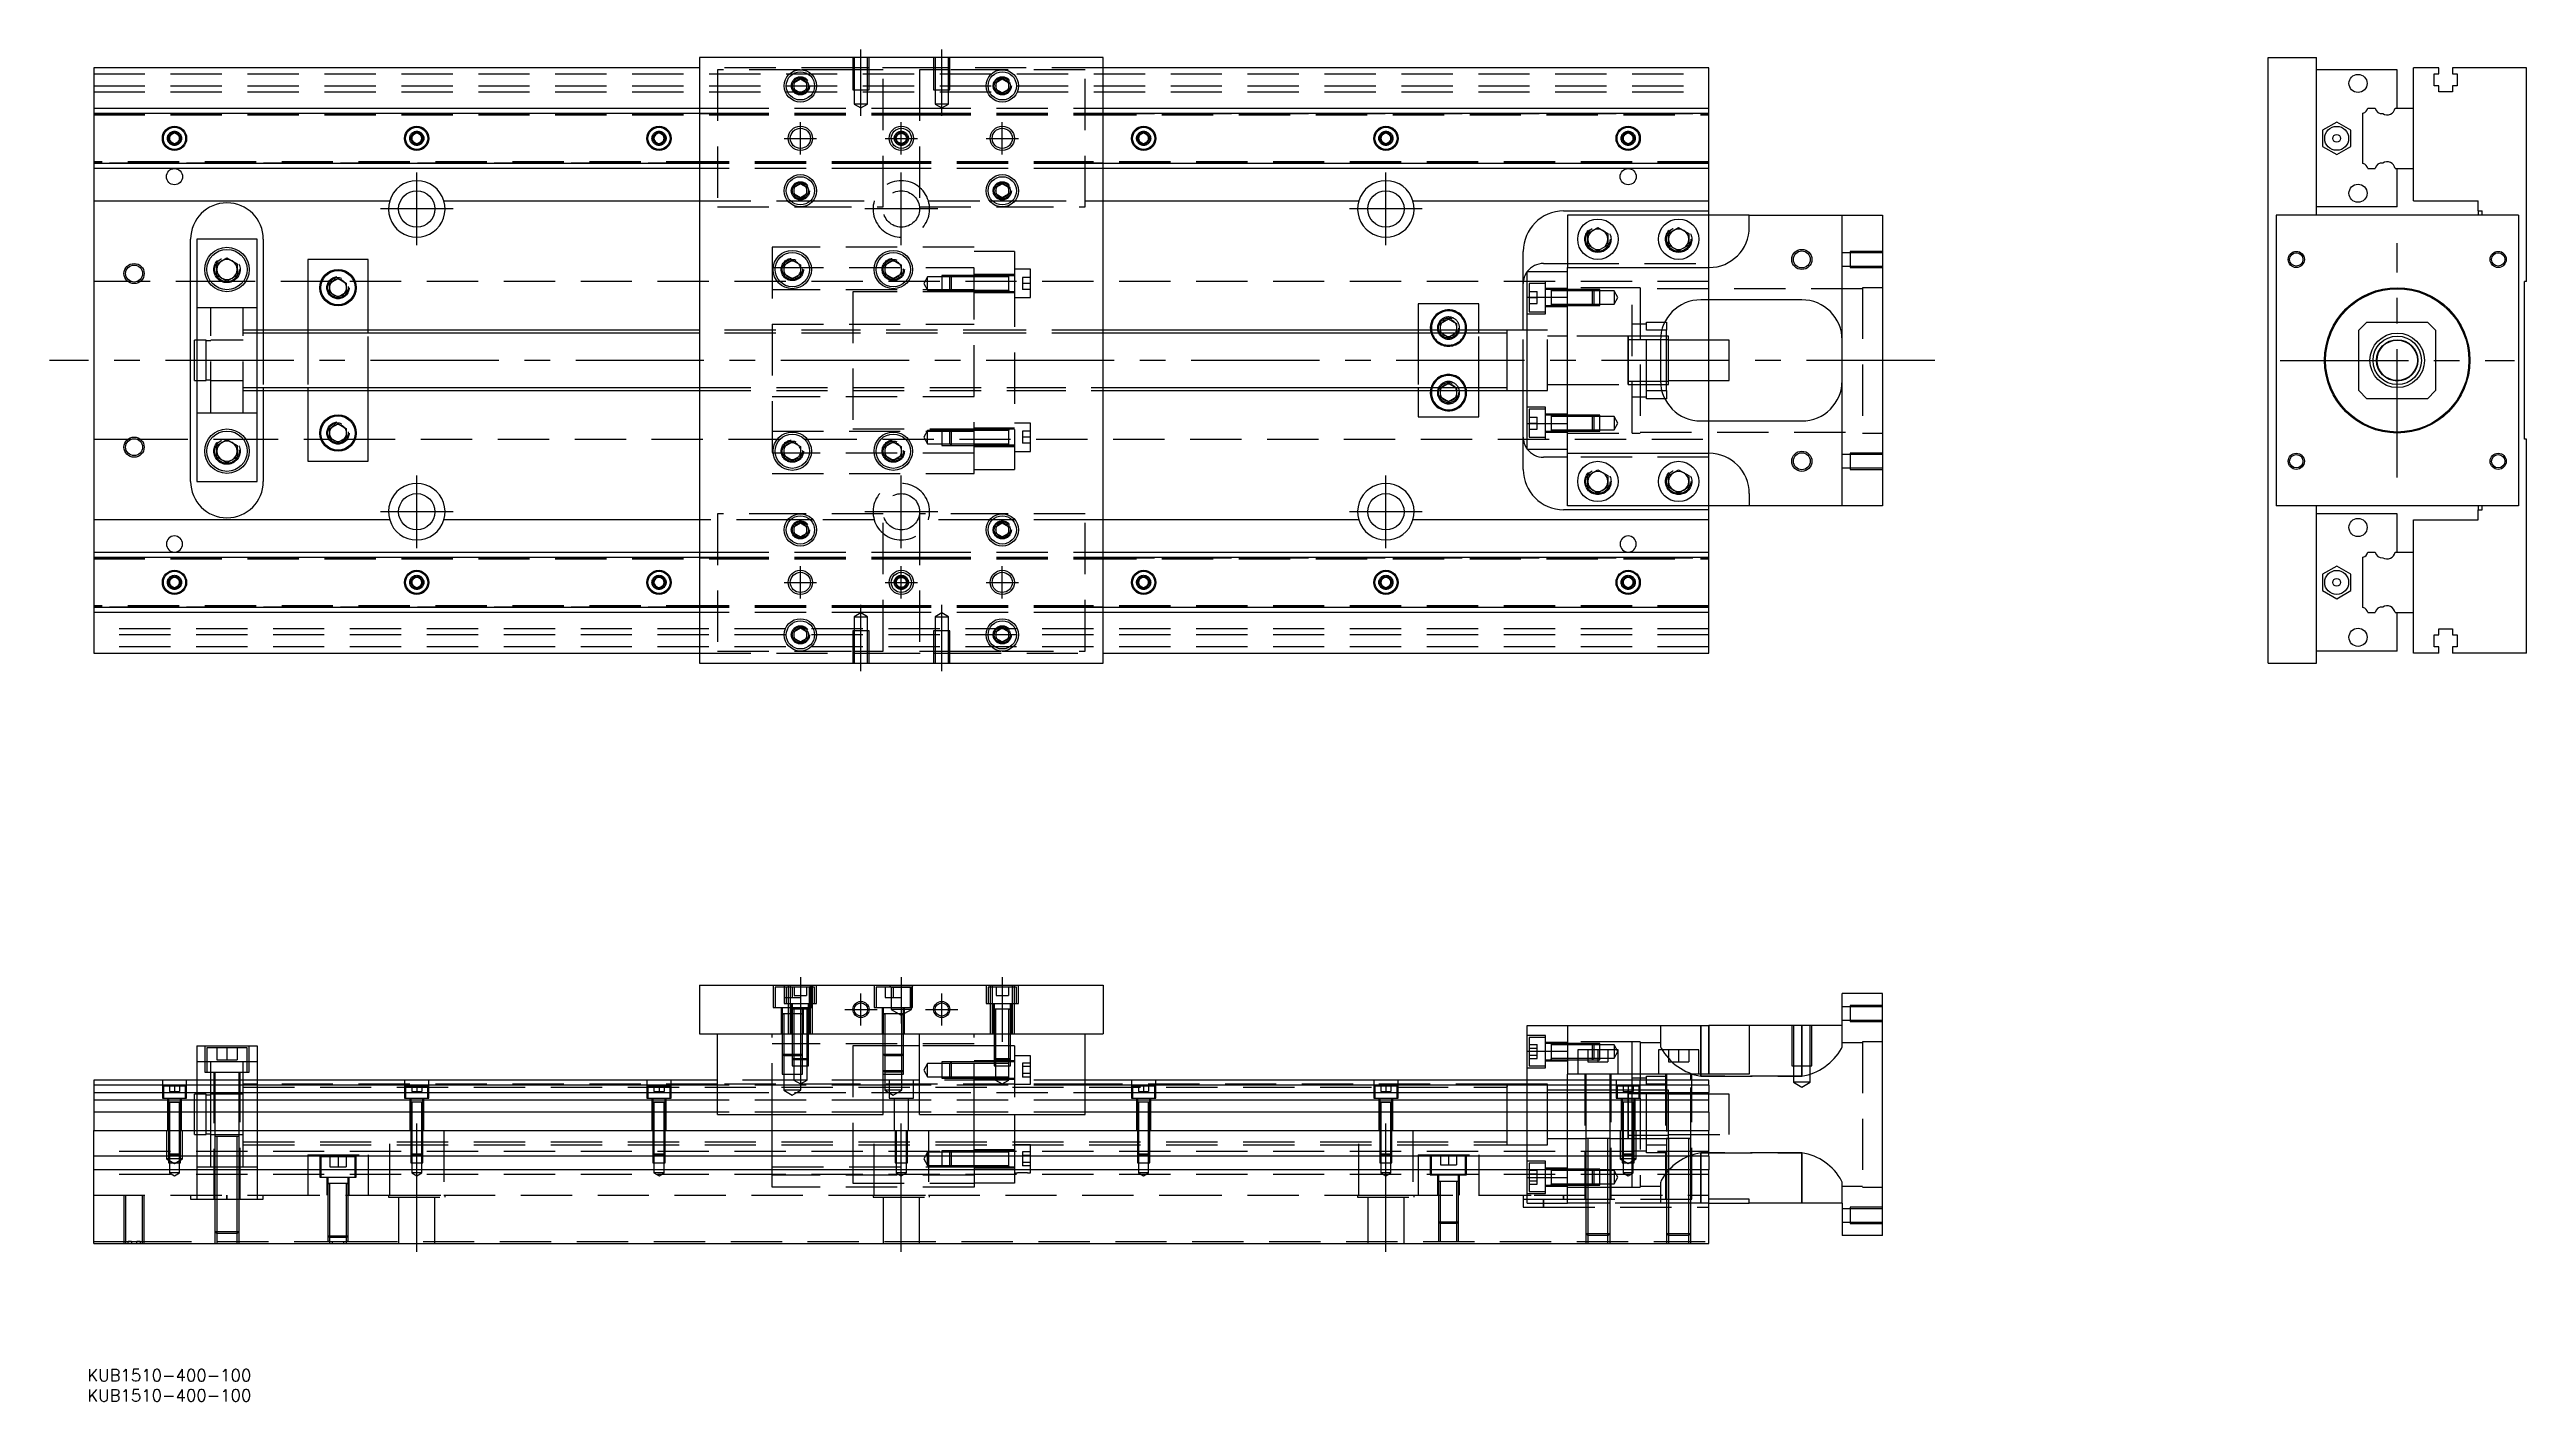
# Model space of a CAD drawing. Extents: x -11 to 602, y -258 to 77.
import ezdxf

# ---------------------------------------------------------------- set-up
doc = ezdxf.new("R2010")
doc.units = 0
doc.linetypes.add('CENTER', pattern=[50.8, 31.75, -6.35, 6.35, -6.35])
doc.linetypes.add('DASHED', pattern=[19.05, 12.7, -6.35])
doc.layers.get('0').update_dxf_attribs({"linetype": 'CONTINUOUS'})
doc.layers.add('CENTER', color=1, linetype='CENTER')
doc.styles.get("Standard").update_dxf_attribs({"font": 'txt.shx', "height": 3, "bigfont": 'bigfont.shx'})

# ---------------------------------------------------------------- blocks, each defined once
blk = doc.blocks.new('*U2')
at = {"color": 7, "linetype": 'CONTINUOUS'}
blk.add_text('KUB1510-400-100', height=3, dxfattribs=at).set_placement((-1.59, -252.91))
blk = doc.blocks.new('*U3')
at = {"color": 7, "linetype": 'CONTINUOUS'}
blk.add_text('KUB1510-400-100', height=3, dxfattribs=at).set_placement((-1.59, -257.9))

msp = doc.modelspace()

# ---------------------------------------------------------------- linework, layer by layer
at = {"color": 7, "linetype": 'CONTINUOUS'}
for p, q in [((250, 75), (150, 75)), ((150, 75), (150, -75)), ((250, -75), (250, 75)), ((538.45, 75), (550.45, 75)), ((538.45, -75), (538.45, 75)), ((550.45, 36), (550.45, 75)), ((0, 72.5), (0, 62.5)), ((150, 72.5), (0, 72.5)), ((173.5, 68.866026), (175, 69.73205)), ((173.5, 67.133974), (173.5, 68.866026)), ((175, 69.73205), (176.5, 68.866026)), ((176.5, 68.866026), (176.5, 67.133974)), ((223.5, 68.866026), (225, 69.73205)), ((223.5, 67.133974), (223.5, 68.866026)), ((225, 69.73205), (226.5, 68.866026)), ((226.5, 68.866026), (226.5, 67.133974)), ((400, 72.5), (250, 72.5)), ((400, 62.5), (400, 72.5)), ((570.45, 72), (550.45, 72)), ((570.45, 62.5), (570.45, 72)), ((570.45, 62.5), (570.45, 72)), ((580.75, 72.5), (574.45, 72.5)), ((574.45, 62.5), (574.45, 72.5)), ((579.6, 71), (580.75, 71)), ((579.6, 68), (579.6, 71)), ((580.75, 68), (579.6, 68)), ((580.75, 71), (580.75, 72.5)), ((580.75, 66.5), (580.75, 68)), ((584.15, 72.5), (584.15, 71)), ((602.45, 72.5), (584.15, 72.5)), ((584.15, 71), (585.3, 71)), ((584.15, 68), (584.15, 66.5)), ((585.3, 68), (584.15, 68)), ((585.3, 71), (585.3, 68)), ((602.45, 19.5), (602.45, 72.5)), ((0, 62.5), (150, 62.5)), ((0, 62.5), (0, 61.247728)), ((175, 66.26795), (173.5, 67.133974)), ((176.5, 67.133974), (175, 66.26795)), ((225, 66.26795), (223.5, 67.133974)), ((226.5, 67.133974), (225, 66.26795)), ((250, 62.5), (400, 62.5)), ((400, 61.247728), (400, 62.5)), ((563.202272, 62.5), (564.97668, 62.5)), ((569.927372, 62.5), (574.45, 62.5)), ((574.45, 47.5), (574.45, 62.5)), ((574.45, 47.5), (574.45, 62.5)), ((584.15, 66.5), (580.75, 66.5)), ((0, 61.247728), (0, 48.752272)), ((0, 61.247728), (150, 61.247728)), ((18.75, 55.721688), (20, 56.443376)), ((18.75, 54.278312), (18.75, 55.721688)), ((20, 56.443376), (21.25, 55.721688)), ((21.25, 55.721688), (21.25, 54.278312)), ((78.75, 55.721688), (80, 56.443376)), ((78.75, 54.278312), (78.75, 55.721688)), ((80, 56.443376), (81.25, 55.721688)), ((81.25, 55.721688), (81.25, 54.278312)), ((138.75, 55.721688), (140, 56.443376)), ((138.75, 54.278312), (138.75, 55.721688)), ((140, 56.443376), (141.25, 55.721688)), ((141.25, 55.721688), (141.25, 54.278312)), ((250, 61.247728), (400, 61.247728)), ((258.75, 55.721688), (260, 56.443376)), ((258.75, 54.278312), (258.75, 55.721688)), ((260, 56.443376), (261.25, 55.721688)), ((261.25, 55.721688), (261.25, 54.278312)), ((318.75, 55.721688), (320, 56.443376)), ((318.75, 54.278312), (318.75, 55.721688)), ((320, 56.443376), (321.25, 55.721688)), ((321.25, 55.721688), (321.25, 54.278312)), ((378.75, 55.721688), (380, 56.443376)), ((378.75, 54.278312), (378.75, 55.721688)), ((380, 56.443376), (381.25, 55.721688)), ((381.25, 55.721688), (381.25, 54.278312)), ((400, 48.752272), (400, 61.247728)), ((551.95, 57.020726), (551.949999, 52.979274)), ((555.45, 59.041452), (551.95, 57.020726)), ((558.949999, 57.020726), (555.45, 59.041452)), ((558.949999, 52.979274), (558.949999, 57.020726)), ((561.95, 48.752272), (561.95, 61.247728)), ((20, 53.556624), (18.75, 54.278312)), ((21.25, 54.278312), (20, 53.556624)), ((80, 53.556624), (78.75, 54.278312)), ((81.25, 54.278312), (80, 53.556624)), ((140, 53.556624), (138.75, 54.278312)), ((141.25, 54.278312), (140, 53.556624)), ((260, 53.556624), (258.75, 54.278312)), ((261.25, 54.278312), (260, 53.556624)), ((320, 53.556624), (318.75, 54.278312)), ((321.25, 54.278312), (320, 53.556624)), ((380, 53.556624), (378.75, 54.278312)), ((381.25, 54.278312), (380, 53.556624)), ((551.949999, 52.979274), (555.45, 50.958548)), ((555.45, 50.958548), (558.949999, 52.979274)), ((150, 48.752272), (0, 48.752272)), ((0, 48.752272), (0, 47.5)), ((150, 47.5), (0, 47.5)), ((0, 47.5), (0, 39.5)), ((173.5, 42.866026), (175, 43.73205)), ((175, 43.73205), (176.5, 42.866026)), ((223.5, 42.866026), (225, 43.73205)), ((225, 43.73205), (226.5, 42.866026)), ((400, 48.752272), (250, 48.752272)), ((400, 47.5), (250, 47.5)), ((400, 47.5), (400, 48.752272)), ((400, 39.5), (400, 47.5)), ((563.202272, 47.5), (564.97668, 47.5)), ((569.927372, 47.5), (574.45, 47.5)), ((570.45, 38), (570.45, 47.5)), ((570.45, 38), (570.45, 47.5)), ((574.45, 39.5), (574.45, 47.5)), ((0, 39.5), (73.291796, 39.5)), ((0, 39.5), (0, -39.5)), ((86.708204, 39.5), (150, 39.5)), ((173.5, 41.133974), (173.5, 42.866026)), ((175, 40.26795), (173.5, 41.133974)), ((176.5, 41.133974), (175, 40.26795)), ((176.5, 42.866026), (176.5, 41.133974)), ((223.5, 41.133974), (223.5, 42.866026)), ((225, 40.26795), (223.5, 41.133974)), ((226.5, 41.133974), (225, 40.26795)), ((226.5, 42.866026), (226.5, 41.133974)), ((250, 39.5), (313.291796, 39.5)), ((326.708204, 39.5), (400, 39.5)), ((364, 37), (400, 37)), ((400, 37), (400, 39.5)), ((400, 36), (400, 37)), ((570.45, 38), (550.45, 38)), ((574.45, 39.5), (590.45, 39.5)), ((590.45, 37), (590.45, 39.5)), ((590.45, 37), (591.45, 37)), ((590.45, 37), (590.45, 36)), ((591.45, 36), (591.45, 37)), ((365, 36), (365, 23)), ((410, 36), (365, 36)), ((370, 31.443376), (372.5, 32.886752)), ((370, 28.556624), (370, 31.443376)), ((372.5, 32.886752), (375, 31.443376)), ((375, 31.443376), (375, 28.556624)), ((390, 31.443376), (392.5, 32.886752)), ((390, 28.556624), (390, 31.443376)), ((392.5, 32.886752), (395, 31.443376)), ((395, 31.443376), (395, 28.556624)), ((410, 33), (410, 36)), ((410, 36), (433, 36)), ((433, -36), (433, 36)), ((433, 36), (443, 36)), ((443, 36), (443, -36)), ((540.45, 36), (540.45, -36)), ((600.45, 36), (540.45, 36)), ((600.45, 36), (600.45, -36)), ((24, -30), (24, 30)), ((25.5, 30), (25.5, -30)), ((40.5, 30), (25.5, 30)), ((30.5, 23.943376), (33, 25.386752)), ((33, 25.386752), (35.5, 23.943376)), ((40.5, -30), (40.5, 30)), ((42, 30), (42, 7.5)), ((68, 25), (53, 25)), ((53, 25), (53, 7.5)), ((68, 7.5), (68, 25)), ((171, 23.6547), (173, 24.809402)), ((173, 24.809402), (175, 23.6547)), ((196, 23.6547), (198, 24.809402)), ((198, 24.809402), (200, 23.6547)), ((354, 7.5), (354, 27)), ((372.5, 27.113248), (370, 28.556624)), ((375, 28.556624), (372.5, 27.113248)), ((392.5, 27.113248), (390, 28.556624)), ((395, 28.556624), (392.5, 27.113248)), ((593.8, 25), (593.45, 25)), ((597.45, 25), (597.1, 25)), ((30.5, 21.056624), (30.5, 23.943376)), ((33, 19.613248), (30.5, 21.056624)), ((35.5, 21.056624), (33, 19.613248)), ((35.5, 23.943376), (35.5, 21.056624)), ((58.5, 19.1547), (60.5, 20.309402)), ((58.5, 16.8453), (58.5, 19.1547)), ((60.5, 20.309402), (62.5, 19.1547)), ((62.5, 19.1547), (62.5, 16.8453)), ((171, 21.3453), (171, 23.6547)), ((173, 20.190598), (171, 21.3453)), ((175, 21.3453), (173, 20.190598)), ((175, 23.6547), (175, 21.3453)), ((196, 21.3453), (196, 23.6547)), ((198, 20.190598), (196, 21.3453)), ((200, 21.3453), (198, 20.190598)), ((200, 23.6547), (200, 21.3453)), ((218, 20.702558), (212, 20.702558)), ((355, 22), (365, 22)), ((355, 15.652476), (355, 22)), ((359, 24), (365, 24)), ((365, 15.652476), (365, 23)), ((365, 23), (400, 23)), ((602.45, 19.5), (601.95, 19.5)), ((601.95, -19.5), (601.95, 19.5)), ((60.5, 15.690598), (58.5, 16.8453)), ((62.5, 16.8453), (60.5, 15.690598)), ((212, 17.402558), (218, 17.402558)), ((343, 14), (328, 14)), ((328, 14), (328, 7.5)), ((343, 7.5), (343, 14)), ((355, 15.652476), (365, 15.652476)), ((355, -15.652476), (355, 15.652476)), ((365, -15.652476), (365, 15.652476)), ((365, -15.652476), (365, 15.652476)), ((423, 15), (398, 15)), ((400, 5), (400, 15)), ((150, 7.5), (40.5, 7.5)), ((350, 7.5), (250, 7.5)), ((333.5, 9.1547), (335.5, 10.309402)), ((333.5, 7.5), (333.5, 9.1547)), ((335.5, 10.309402), (337.5, 9.1547)), ((337.5, 9.1547), (337.5, 7.5)), ((350, 7.5), (349.995, 7.5)), ((350, -7.500006), (350, 7.500006)), ((350.005, 7.5), (350, 7.5)), ((355, 7.5), (350, 7.5)), ((350, -6.951128), (350, 6.951128)), ((389.5, 7.5), (388.317542, 7.5)), ((389.069714, 9.5), (389.5, 9.5)), ((389.5, 9.5), (389.5, 7.5)), ((389.5, -7.5), (389.5, 7.5)), ((562.95, 9.5), (560.95, 7.5)), ((560.95, -7.5), (560.95, 7.5)), ((562.95, 9.5), (577.95, 9.5)), ((579.95, 7.5), (577.95, 9.5)), ((579.95, 7.5), (579.95, -7.5)), ((25, -5), (25, 5)), ((25.5, 5), (25, 5)), ((388, 5), (388, -5)), ((389.5, 5.125), (388.000782, 5.125)), ((390, 6), (389.5, 6)), ((390, 5.125), (389.5, 5.125)), ((390, -6), (390, 6)), ((405, 5), (390, 5)), ((405, -5), (405, 5)), ((25, -5), (25.5, -5)), ((388.000782, -5.125), (389.5, -5.125)), ((389.5, -5.125), (390, -5.125)), ((389.5, -6), (390, -6)), ((390, -5), (405, -5)), ((400, -15), (400, -5)), ((40.5, -7.5), (150, -7.5)), ((42, -7.5), (42, -30)), ((53, -7.5), (53, -25)), ((68, -25), (68, -7.5)), ((250, -7.5), (350, -7.5)), ((328, -7.5), (328, -14)), ((333.5, -9.1547), (333.5, -7.5)), ((335.5, -10.309402), (333.5, -9.1547)), ((337.5, -9.1547), (335.5, -10.309402)), ((337.5, -7.5), (337.5, -9.1547)), ((343, -14), (343, -7.5)), ((349.995, -7.5), (350, -7.5)), ((350, -7.5), (350.005, -7.5)), ((350, -7.5), (355, -7.5)), ((354, -27), (354, -7.5)), ((388.317542, -7.5), (389.5, -7.5)), ((389.5, -9.5), (389.069714, -9.5)), ((389.5, -7.5), (389.5, -9.5)), ((560.95, -7.5), (562.95, -9.5)), ((577.95, -9.5), (562.95, -9.5)), ((577.95, -9.5), (579.95, -7.5)), ((58.5, -16.8453), (60.5, -15.690598)), ((58.5, -19.1547), (58.5, -16.8453)), ((60.5, -15.690598), (62.5, -16.8453)), ((62.5, -16.8453), (62.5, -19.1547)), ((218, -17.402558), (212, -17.402558)), ((328, -14), (343, -14)), ((355, -15.652476), (365, -15.652476)), ((355, -22), (355, -15.652476)), ((365, -23), (365, -15.652476)), ((398, -15), (423, -15)), ((30.5, -21.056624), (33, -19.613248)), ((30.5, -23.943376), (30.5, -21.056624)), ((33, -25.386752), (30.5, -23.943376)), ((33, -19.613248), (35.5, -21.056624)), ((35.5, -23.943376), (33, -25.386752)), ((35.5, -21.056624), (35.5, -23.943376)), ((60.5, -20.309402), (58.5, -19.1547)), ((62.5, -19.1547), (60.5, -20.309402)), ((171, -21.3453), (173, -20.190598)), ((171, -23.6547), (171, -21.3453)), ((173, -24.809402), (171, -23.6547)), ((173, -20.190598), (175, -21.3453)), ((175, -23.6547), (173, -24.809402)), ((175, -21.3453), (175, -23.6547)), ((196, -21.3453), (198, -20.190598)), ((196, -23.6547), (196, -21.3453)), ((198, -24.809402), (196, -23.6547)), ((198, -20.190598), (200, -21.3453)), ((200, -23.6547), (198, -24.809402)), ((200, -21.3453), (200, -23.6547)), ((212, -20.702558), (218, -20.702558)), ((355, -22), (365, -22)), ((365, -24), (359, -24)), ((365, -23), (400, -23)), ((365, -36), (365, -23)), ((602.45, -19.5), (601.95, -19.5)), ((602.45, -72.5), (602.45, -19.5)), ((25.5, -30), (40.5, -30)), ((53, -25), (68, -25)), ((370, -28.556624), (372.5, -27.113248)), ((370, -31.443376), (370, -28.556624)), ((372.5, -27.113248), (375, -28.556624)), ((375, -28.556624), (375, -31.443376)), ((390, -28.556624), (392.5, -27.113248)), ((390, -31.443376), (390, -28.556624)), ((392.5, -27.113248), (395, -28.556624)), ((395, -28.556624), (395, -31.443376)), ((593.45, -25), (593.8, -25)), ((597.1, -25), (597.45, -25)), ((410, -36), (365, -36)), ((372.5, -32.886752), (370, -31.443376)), ((375, -31.443376), (372.5, -32.886752)), ((392.5, -32.886752), (390, -31.443376)), ((395, -31.443376), (392.5, -32.886752)), ((400, -37), (400, -36)), ((410, -33), (410, -36)), ((433, -36), (410, -36)), ((443, -36), (433, -36)), ((600.45, -36), (540.45, -36)), ((550.45, -75), (550.45, -36)), ((590.45, -36), (590.45, -37)), ((591.45, -37), (591.45, -36)), ((0, -39.5), (0, -47.5)), ((73.291796, -39.5), (0, -39.5)), ((150, -39.5), (86.708204, -39.5)), ((173.5, -41.133974), (175, -40.26795)), ((173.5, -42.866026), (173.5, -41.133974)), ((175, -43.73205), (173.5, -42.866026)), ((175, -40.26795), (176.5, -41.133974)), ((176.5, -42.866026), (175, -43.73205)), ((176.5, -41.133974), (176.5, -42.866026)), ((223.5, -41.133974), (225, -40.26795)), ((223.5, -42.866026), (223.5, -41.133974)), ((225, -43.73205), (223.5, -42.866026)), ((225, -40.26795), (226.5, -41.133974)), ((226.5, -42.866026), (225, -43.73205)), ((226.5, -41.133974), (226.5, -42.866026)), ((313.291796, -39.5), (250, -39.5)), ((400, -39.5), (326.708204, -39.5)), ((400, -37), (364, -37)), ((400, -39.5), (400, -37)), ((400, -47.5), (400, -39.5)), ((570.45, -38), (550.45, -38)), ((570.45, -47.5), (570.45, -38)), ((574.45, -39.5), (590.45, -39.5)), ((574.45, -47.5), (574.45, -39.5)), ((590.45, -37), (591.45, -37)), ((590.45, -39.5), (590.45, -37)), ((0, -47.5), (150, -47.5)), ((0, -47.5), (0, -48.752272)), ((0, -48.752272), (150, -48.752272)), ((0, -48.752272), (0, -61.247728)), ((250, -47.5), (400, -47.5)), ((250, -48.752272), (400, -48.752272)), ((400, -48.752272), (400, -47.5)), ((400, -61.247728), (400, -48.752272)), ((561.95, -61.247728), (561.95, -48.752272)), ((563.202272, -47.5), (564.97668, -47.5)), ((569.927372, -47.5), (574.45, -47.5)), ((574.45, -62.5), (574.45, -47.5)), ((574.45, -62.5), (574.45, -47.5)), ((18.75, -54.278312), (20, -53.556624)), ((18.75, -55.721688), (18.75, -54.278312)), ((20, -53.556624), (21.25, -54.278312)), ((21.25, -54.278312), (21.25, -55.721688)), ((78.75, -54.278312), (80, -53.556624)), ((78.75, -55.721688), (78.75, -54.278312)), ((80, -53.556624), (81.25, -54.278312)), ((81.25, -54.278312), (81.25, -55.721688)), ((138.75, -54.278312), (140, -53.556624)), ((138.75, -55.721688), (138.75, -54.278312)), ((140, -53.556624), (141.25, -54.278312)), ((141.25, -54.278312), (141.25, -55.721688)), ((258.75, -54.278312), (260, -53.556624)), ((258.75, -55.721688), (258.75, -54.278312)), ((260, -53.556624), (261.25, -54.278312)), ((261.25, -54.278312), (261.25, -55.721688)), ((318.75, -54.278312), (320, -53.556624)), ((318.75, -55.721688), (318.75, -54.278312)), ((320, -53.556624), (321.25, -54.278312)), ((321.25, -54.278312), (321.25, -55.721688)), ((378.75, -54.278312), (380, -53.556624)), ((378.75, -55.721688), (378.75, -54.278312)), ((380, -53.556624), (381.25, -54.278312)), ((381.25, -54.278312), (381.25, -55.721688)), ((551.95, -52.979274), (551.949999, -57.020726)), ((555.45, -50.958548), (551.95, -52.979274)), ((558.949999, -52.979274), (555.45, -50.958548)), ((558.949999, -57.020726), (558.949999, -52.979274)), ((150, -61.247728), (0, -61.247728)), ((0, -61.247728), (0, -62.5)), ((20, -56.443376), (18.75, -55.721688)), ((21.25, -55.721688), (20, -56.443376)), ((80, -56.443376), (78.75, -55.721688)), ((81.25, -55.721688), (80, -56.443376)), ((140, -56.443376), (138.75, -55.721688)), ((141.25, -55.721688), (140, -56.443376)), ((400, -61.247728), (250, -61.247728)), ((260, -56.443376), (258.75, -55.721688)), ((261.25, -55.721688), (260, -56.443376)), ((320, -56.443376), (318.75, -55.721688)), ((321.25, -55.721688), (320, -56.443376)), ((380, -56.443376), (378.75, -55.721688)), ((381.25, -55.721688), (380, -56.443376)), ((400, -62.5), (400, -61.247728)), ((551.949999, -57.020726), (555.45, -59.041452)), ((555.45, -59.041452), (558.949999, -57.020726)), ((150, -62.5), (0, -62.5)), ((0, -62.5), (0, -72.5)), ((173.5, -67.133974), (175, -66.26795)), ((173.5, -68.866026), (173.5, -67.133974)), ((175, -66.26795), (176.5, -67.133974)), ((176.5, -67.133974), (176.5, -68.866026)), ((223.5, -67.133974), (225, -66.26795)), ((223.5, -68.866026), (223.5, -67.133974)), ((225, -66.26795), (226.5, -67.133974)), ((226.5, -67.133974), (226.5, -68.866026)), ((400, -62.5), (250, -62.5)), ((400, -72.5), (400, -62.5)), ((563.202272, -62.5), (564.97668, -62.5)), ((569.927372, -62.5), (574.45, -62.5)), ((570.45, -72), (570.45, -62.5)), ((574.45, -72.5), (574.45, -62.5)), ((580.75, -66.5), (584.15, -66.5)), ((580.75, -68), (580.75, -66.5)), ((584.15, -66.5), (584.15, -68)), ((0, -72.5), (150, -72.5)), ((175, -69.73205), (173.5, -68.866026)), ((176.5, -68.866026), (175, -69.73205)), ((225, -69.73205), (223.5, -68.866026)), ((226.5, -68.866026), (225, -69.73205)), ((250, -72.5), (400, -72.5)), ((570.45, -72), (550.45, -72)), ((580.75, -72.5), (574.45, -72.5)), ((579.6, -68), (580.75, -68)), ((579.6, -71), (579.6, -68)), ((580.75, -71), (579.6, -71)), ((580.75, -72.5), (580.75, -71)), ((584.15, -68), (585.3, -68)), ((585.3, -71), (584.15, -71)), ((584.15, -71), (584.15, -72.5)), ((602.45, -72.5), (584.15, -72.5)), ((585.3, -68), (585.3, -71)), ((150, -75), (250, -75)), ((538.45, -75), (550.45, -75)), ((150, -154.8), (250, -154.8)), ((150, -154.8), (150, -166.8)), ((250, -154.8), (250, -166.8)), ((433, -164.8), (433, -156.8)), ((443, -156.8), (433, -156.8)), ((443, -216.8), (443, -156.8)), ((355, -164.8), (365, -164.8)), ((355, -171.147524), (355, -164.8)), ((365, -164.8), (365, -176.8)), ((365, -164.8), (400, -164.8)), ((400, -176.8), (400, -164.8)), ((410, -164.8), (400, -164.8)), ((410, -164.8), (410, -176.8)), ((433, -164.8), (410, -164.8)), ((25.5, -169.8), (25.5, -178.3)), ((25.5, -169.8), (40.5, -169.8)), ((40.5, -169.8), (40.5, -178.3)), ((150, -166.8), (250, -166.8)), ((154.5, -186.8), (154.5, -166.8)), ((195.5, -186.8), (195.5, -166.8)), ((204.5, -186.8), (204.5, -166.8)), ((245.5, -186.8), (245.5, -166.8)), ((355, -171.147524), (365, -171.147524)), ((355, -178.3), (355, -171.147524)), ((360.9, -169.243646), (360.9, -173.243656)), ((360.9, -169.243646), (360.9, -169.59365)), ((360.9, -169.59365), (360.9, -171.110606)), ((365, -169.59365), (360.9, -169.59365)), ((360.9, -171.110606), (360.9, -171.376696)), ((360.9, -171.24365), (360.9, -173.243656)), ((360.9, -171.376696), (360.9, -172.89365)), ((377.5, -170.8), (367.5, -170.8)), ((367.5, -170.8), (367.5, -176.8)), ((377.5, -176.8), (377.5, -170.8)), ((397.5, -170.8), (387.5, -170.8)), ((387.5, -170.8), (387.5, -176.8)), ((397.5, -176.8), (397.5, -170.8)), ((360.9, -172.89365), (360.9, -173.243656)), ((360.9, -172.89365), (365, -172.89365)), ((365, -178.3), (365, -176.8)), ((410, -176.8), (365, -176.8)), ((154.5, -178.3), (0, -178.3)), ((0, -178.3), (0, -179.552272)), ((0, -179.552272), (0, -181.32668)), ((154.5, -179.552272), (0, -179.552272)), ((0, -181.32668), (154.5, -181.32668)), ((0, -181.32668), (0, -183.223076)), ((154.5, -183.223076), (0, -183.223076)), ((0, -183.223076), (0, -186.277372)), ((204.5, -178.3), (195.5, -178.3)), ((204.5, -179.552272), (195.5, -179.552272)), ((195.5, -181.32668), (204.5, -181.32668)), ((204.5, -183.223076), (195.5, -183.223076)), ((400, -178.3), (245.5, -178.3)), ((400, -179.552272), (245.5, -179.552272)), ((245.5, -181.32668), (400, -181.32668)), ((400, -183.223076), (245.5, -183.223076)), ((350, -186.8), (350, -179.299994)), ((350, -194.300006), (350, -179.299994)), ((350, -190.8), (350, -180.05)), ((380, -183.8), (378.499994, -183.8)), ((380, -186.8), (380, -180.799994)), ((380, -192.800006), (380, -180.799994)), ((380, -181.675), (380, -182.8)), ((381, -181.675), (380, -181.675)), ((382.75, -181.675), (381, -181.675)), ((384.5, -181.675), (382.75, -181.675)), ((389.5, -181.675), (384.5, -181.675)), ((390, -181.675), (389.5, -181.675)), ((400, -179.552272), (400, -178.3)), ((400, -179.552272), (400, -181.32668)), ((400, -183.223076), (400, -181.32668)), ((400, -186.277372), (400, -183.223076)), ((154.5, -186.277372), (0, -186.277372)), ((0, -186.277372), (0, -190.8)), ((154.5, -186.8), (195.5, -186.8)), ((204.5, -186.277372), (195.5, -186.277372)), ((204.5, -186.8), (245.5, -186.8)), ((400, -186.277372), (245.5, -186.277372)), ((400, -186.277372), (400, -190.8)), ((0, -197.1), (0, -190.8)), ((0, -190.8), (400, -190.8)), ((350, -193.55), (350, -190.8)), ((350, -194.300006), (350, -193.55)), ((380, -191.925), (390, -191.925)), ((400, -197.1), (400, -190.8)), ((400, -197.1), (0, -197.1)), ((0, -200.5), (0, -197.1)), ((400, -200.5), (0, -200.5)), ((0, -218.8), (0, -200.5)), ((400, -197.1), (400, -200.5)), ((400, -218.8), (400, -200.5)), ((338.000006, -203.4), (332.999994, -203.4)), ((338.000006, -203.4), (332.999994, -203.4)), ((410, -207.8), (400, -207.8)), ((410, -208.8), (410, -207.8)), ((400, -208.8), (410, -208.8)), ((433, -208.8), (410, -208.8)), ((433, -208.8), (433, -216.8)), ((0, -218.8), (400, -218.8)), ((443, -216.8), (433, -216.8))]:
    msp.add_line(p, q, dxfattribs=at)
at = {"color": 3, "linetype": 'DASHED'}
for p, q in [((188.000006, 75), (188.000006, 67)), ((188.35, 75), (188.35, 67)), ((191.65, 67), (191.65, 75)), ((191.999994, 67), (191.999994, 75)), ((208.000006, 75), (208.000006, 67)), ((208.35, 75), (208.35, 67)), ((211.65, 67), (211.65, 75)), ((211.999994, 67), (211.999994, 75)), ((0, 71), (400, 71)), ((0, 68), (400, 68)), ((188.000006, 72.5), (150, 72.5)), ((154.5, 72), (154.5, 38)), ((175, 72), (154.5, 72)), ((188.000006, 72), (175, 72)), ((176.973226, 68.326156), (177, 68)), ((191.999994, 72.5), (188.000006, 72.5)), ((191.999994, 72), (188.000006, 72)), ((208.000006, 72.5), (191.999994, 72.5)), ((195.5, 72), (191.999994, 72)), ((195.5, 38), (195.5, 72)), ((204.5, 72), (204.5, 38)), ((208.000006, 72), (204.5, 72)), ((211.999994, 72.5), (208.000006, 72.5)), ((211.999994, 72), (208.000006, 72)), ((250, 72.5), (211.999994, 72.5)), ((225, 72), (211.999994, 72)), ((245.5, 72), (225, 72)), ((226.973226, 68.326156), (227, 68)), ((245.5, 38), (245.5, 72)), ((0, 66.5), (400, 66.5)), ((150, 62.5), (154.5, 62.5)), ((154.5, 62.5), (195.5, 62.5)), ((188.000006, 67), (191.999994, 67)), ((188.35, 67), (188.35, 63.5)), ((191.65, 63.5), (188.35, 63.5)), ((188.35, 63.5), (190, 62.547372)), ((190, 62.547372), (191.65, 63.5)), ((191.65, 63.5), (191.65, 67)), ((195.5, 62.5), (204.5, 62.5)), ((204.5, 62.5), (245.5, 62.5)), ((208.000006, 67), (211.999994, 67)), ((208.35, 67), (208.35, 63.5)), ((211.65, 63.5), (208.35, 63.5)), ((208.35, 63.5), (210, 62.547372)), ((210, 62.547372), (211.65, 63.5)), ((211.65, 63.5), (211.65, 67)), ((245.5, 62.5), (250, 62.5)), ((0, 61.1147), (150, 61.1147)), ((0, 61.1), (154.5, 61.1)), ((0, 60.8), (154.5, 60.8)), ((21.477374, 55.25955), (21.5, 55)), ((78.5, 55), (78.52041, 55.24661)), ((138.5, 55), (138.52041, 55.24661)), ((150, 61.247728), (154.5, 61.247728)), ((150, 61.1147), (154.5, 61.1147)), ((154.5, 61.247728), (195.5, 61.247728)), ((154.5, 61.1147), (195.5, 61.1147)), ((154.5, 61.1), (195.5, 61.1)), ((154.5, 60.8), (195.5, 60.8)), ((195.5, 61.247728), (204.5, 61.247728)), ((195.5, 61.1147), (204.5, 61.1147)), ((195.5, 61.1), (204.5, 61.1)), ((195.5, 60.8), (204.5, 60.8)), ((204.5, 61.247728), (245.5, 61.247728)), ((204.5, 61.1147), (245.5, 61.1147)), ((204.5, 61.1), (245.5, 61.1)), ((204.5, 60.8), (245.5, 60.8)), ((245.5, 61.247728), (250, 61.247728)), ((245.5, 61.1147), (250, 61.1147)), ((245.5, 61.1), (400, 61.1)), ((245.5, 60.8), (400, 60.8)), ((250, 61.1147), (400, 61.1147)), ((261.477374, 55.25955), (261.5, 55)), ((321.477374, 55.25955), (321.5, 55)), ((378.5, 55), (378.52041, 55.24661)), ((154.5, 49.2), (0, 49.2)), ((195.5, 49.2), (154.5, 49.2)), ((204.5, 49.2), (195.5, 49.2)), ((245.5, 49.2), (204.5, 49.2)), ((400, 49.2), (245.5, 49.2)), ((154.5, 48.9), (0, 48.9)), ((150, 48.8853), (0, 48.8853)), ((154.5, 48.8853), (150, 48.8853)), ((154.5, 48.752272), (150, 48.752272)), ((154.5, 47.5), (150, 47.5)), ((195.5, 48.9), (154.5, 48.9)), ((195.5, 48.8853), (154.5, 48.8853)), ((195.5, 48.752272), (154.5, 48.752272)), ((195.5, 47.5), (154.5, 47.5)), ((204.5, 48.9), (195.5, 48.9)), ((204.5, 48.8853), (195.5, 48.8853)), ((204.5, 48.752272), (195.5, 48.752272)), ((204.5, 47.5), (195.5, 47.5)), ((245.5, 48.9), (204.5, 48.9)), ((245.5, 48.8853), (204.5, 48.8853)), ((245.5, 48.752272), (204.5, 48.752272)), ((245.5, 47.5), (204.5, 47.5)), ((400, 48.9), (245.5, 48.9)), ((250, 48.8853), (245.5, 48.8853)), ((250, 48.752272), (245.5, 48.752272)), ((250, 47.5), (245.5, 47.5)), ((400, 48.8853), (250, 48.8853)), ((150, 39.5), (171.877502, 39.5)), ((154.5, 38), (175, 38)), ((171.877502, 39.5), (172.55051, 39.5)), ((172.55051, 39.5), (177.44949, 39.5)), ((175, 38), (195.5, 38)), ((176.973226, 42.326156), (177, 42)), ((177.44949, 39.5), (178.122498, 39.5)), ((178.122498, 39.5), (193.291796, 39.5)), ((204.5, 38), (225, 38)), ((206.708204, 39.5), (221.877502, 39.5)), ((221.877502, 39.5), (222.55051, 39.5)), ((222.55051, 39.5), (227.44949, 39.5)), ((223, 42), (223.030168, 42.346066)), ((225, 38), (245.5, 38)), ((227.44949, 39.5), (228.122498, 39.5)), ((228.122498, 39.5), (245.5, 39.5)), ((245.5, 39.5), (250, 39.5)), ((400, 24), (400, 36)), ((168, 28), (168, -28)), ((218, 28), (168, 28)), ((218, -28), (218, 28)), ((228, 27), (218, 27)), ((228, 27), (228, 20.976176)), ((369.5, 30), (369.520026, 30.346056)), ((389.5, 30), (389.520026, 30.346056)), ((435, 26.65), (433, 26.65)), ((435, 26.999994), (435, 23.000006)), ((443, 26.999994), (435, 26.999994)), ((443, 26.65), (435, 26.65)), ((9.359688, 19.5), (0, 19.5)), ((33, 19.5), (10.640312, 19.5)), ((30, 22.5), (30.020026, 22.846056)), ((59.030306, 19.5), (33, 19.5)), ((400, 19.5), (61.969694, 19.5)), ((168, 23), (218, 23)), ((175.483582, 22.786038), (175.5, 22.5)), ((200.483582, 22.786038), (200.5, 22.5)), ((206.5, 20.702558), (205.547372, 19.052558)), ((205.547372, 19.052558), (206.5, 17.402558)), ((206.5, 17.402558), (206.5, 20.702558)), ((210, 20.702558), (206.5, 20.702558)), ((210, 21.052554), (210, 17.052564)), ((212.35, 21.052554), (210, 21.052554)), ((212, 20.702558), (210, 20.702558)), ((212.35, 21.052558), (212, 20.702558)), ((212, 17.402558), (212, 20.702558)), ((218, 20.702558), (212, 20.702558)), ((212.35, 21.052558), (212.35, 17.052558)), ((218, 21.052554), (212.35, 21.052554)), ((228, 21.302558), (218, 21.302558)), ((226.605, 21.052558), (218, 21.052556)), ((228, 20.976176), (218, 20.976176)), ((226.6, 20.702558), (218, 20.702558)), ((228, 21.052558), (226.595, 21.052558)), ((226.6, 17.052554), (226.6, 21.052564)), ((226.6, 17.052554), (226.6, 21.052564)), ((226.6, 20.702558), (226.6, 21.052564)), ((226.6, 20.836098), (226.6, 21.052558)), ((226.6, 21.052558), (226.6, 20.835892)), ((226.6, 17.26902), (226.6, 20.836098)), ((226.6, 17.402558), (226.6, 20.702558)), ((232, 22.552558), (228, 22.552558)), ((228, 20.976176), (228, -20.976176)), ((230, 20.552558), (230, 19.052558)), ((232, 20.552558), (230, 20.552558)), ((232, 19.052558), (230, 19.052558)), ((230, 19.052558), (230, 17.552558)), ((232, 15.552558), (232, 22.552558)), ((359.5, 19.55635), (355, 19.55635)), ((355.5, 19.05635), (355.5, 12.05635)), ((359.5, 19.05635), (355.5, 19.05635)), ((359.5, 11.55635), (359.5, 19.55635)), ((365, 24), (400, 24)), ((365, 15.652476), (365, 22)), ((400, 23), (400, 24)), ((400, 15), (400, 23)), ((433, 23.35), (435, 23.35)), ((435, 23.35), (443, 23.35)), ((435, 23.000006), (443, 23.000006)), ((29, 13), (25.5, 13)), ((29, -13), (29, 13)), ((37, 13), (29, 13)), ((37, -13), (37, 13)), ((40.5, 13), (37, 13)), ((62.983582, 18.286038), (63, 18)), ((218, 17.5), (168, 17.5)), ((188, 17), (188, -17)), ((218, 17), (188, 17)), ((206.5, 17.402558), (210, 17.402558)), ((210, 17.402558), (212, 17.402558)), ((210, 17.052564), (212.35, 17.052564)), ((212, 17.402558), (212.35, 17.052558)), ((212, 17.402558), (218, 17.402558)), ((212.35, 17.052564), (218, 17.052564)), ((218, 17.402558), (226.6, 17.402558)), ((218, 17.052562), (226.605, 17.052558)), ((218, 16.802558), (228, 16.802558)), ((226.595, 17.052558), (228, 17.052558)), ((226.6, 17.052554), (226.6, 17.402558)), ((226.6, 17.269268), (226.6, 17.052558)), ((226.6, 17.052558), (226.6, 17.26902)), ((228, 15.552558), (232, 15.552558)), ((232, 17.552558), (230, 17.552558)), ((355.5, 17.05635), (357.5, 17.05635)), ((355.5, 15.55635), (357.5, 15.55635)), ((355.5, 14.05635), (357.5, 14.05635)), ((357.5, 15.55635), (357.5, 17.05635)), ((357.5, 14.05635), (357.5, 15.55635)), ((365, 17.80635), (359.5, 17.80635)), ((360.9, 17.55635), (359.5, 17.55635)), ((359.5, 13.55635), (360.9, 13.55635)), ((359.5, 13.30635), (365, 13.30635)), ((360.9, 17.55635), (360.895, 17.55635)), ((360.895, 13.55635), (360.9, 13.55635)), ((360.9, 17.556354), (360.9, 13.556344)), ((360.9, 17.556354), (360.9, 13.556344)), ((360.9, 17.55635), (360.9, 17.339888)), ((360.905, 17.55635), (360.9, 17.55635)), ((365, 17.55635), (360.9, 17.55635)), ((360.9, 17.339888), (360.9, 13.77281)), ((365, 17.20635), (360.9, 17.20635)), ((360.9, 13.90635), (365, 13.90635)), ((360.9, 13.77281), (360.9, 13.55635)), ((360.9, 13.55635), (360.905, 13.55635)), ((360.9, 13.55635), (365, 13.55635)), ((381, 18), (365, 18)), ((371.15, 17.55635), (365, 17.55635)), ((371.150006, 17.556344), (365, 17.556344)), ((371.5, 17.20635), (365, 17.20635)), ((365, 13.90635), (371.5, 13.90635)), ((365, 13.556354), (371.150006, 13.556354)), ((365, 13.55635), (371.15, 13.55635)), ((371.15, 13.55635), (371.15, 17.55635)), ((371.5, 17.20635), (371.15, 17.55635)), ((371.15, 13.55635), (371.5, 13.90635)), ((373, 17.556344), (371.150006, 17.556344)), ((371.150006, 13.556354), (373, 13.556354)), ((371.5, 17.20635), (371.5, 13.90635)), ((373, 17.20635), (371.5, 17.20635)), ((371.5, 13.90635), (373, 13.90635)), ((373, 13.556354), (373, 17.556344)), ((376.5, 17.20635), (373, 17.20635)), ((373, 13.90635), (376.5, 13.90635)), ((376.5, 17.20635), (376.5, 13.90635)), ((377.452628, 15.55635), (376.5, 17.20635)), ((376.5, 13.90635), (377.452628, 15.55635)), ((381, -18), (381, 18)), ((383, 18), (381, 18)), ((383, 18), (383, -18)), ((438, 17.75), (383, 17.75)), ((438, 18), (438, -18)), ((443, 18), (438, 18)), ((40.5, 7.5), (37, 7.5)), ((40.5, 6.75), (37, 6.75)), ((42, 7.5), (42, 6.75)), ((42, 6.75), (42, -6.75)), ((53, 7.5), (53, 6.75)), ((53, 6.75), (53, -6.75)), ((68, 6.75), (68, 7.5)), ((68, -6.75), (68, 6.75)), ((188, 7.5), (150, 7.5)), ((188, 6.75), (150, 6.75)), ((168, 9), (218, 9)), ((228, 7.5), (188, 7.5)), ((228, 6.75), (188, 6.75)), ((250, 7.5), (228, 7.5)), ((250, 6.75), (228, 6.75)), ((328, 7.5), (328, 6.75)), ((328, 6.75), (328, -6.75)), ((333, 8), (333.018502, 8.303588)), ((333.5, 6.8453), (333.5, 7.5)), ((333.665064, 6.75), (333.5, 6.8453)), ((335.5, 5.690598), (333.665064, 6.75)), ((337.334936, 6.75), (335.5, 5.690598)), ((337.5, 6.8453), (337.334936, 6.75)), ((337.5, 7.5), (337.5, 6.8453)), ((343, 6.75), (343, 7.5)), ((343, -6.75), (343, 6.75)), ((350, 6.951128), (350, 7.5)), ((354, -7.5), (354, 7.5)), ((355, 11.55635), (359.5, 11.55635)), ((360, 7.5), (355, 7.5)), ((355.5, 12.05635), (359.5, 12.05635)), ((360, -7.5), (360, 7.5)), ((384.5, 9), (381, 9)), ((384.5, 9.5), (389.069714, 9.5)), ((384.5, 7.5), (384.5, 9.5)), ((384.5, -7.5), (384.5, 7.5)), ((388.317542, 7.5), (384.5, 7.5)), ((27.85, 5), (25.5, 5)), ((27.85, -5), (27.85, 5)), ((29, 4.8), (27.85, 4.8)), ((37, 5), (29, 5)), ((365, 6), (360, 6)), ((380.005, 6), (365, 6)), ((388.050126, 6), (379.995, 6)), ((380, -6.000006), (380, 6.000006)), ((380, 5.325034), (380, 6)), ((380, 6), (380, -5.999164)), ((388.000782, 5.125), (380, 5.125)), ((389.5, 6), (388.050126, 6)), ((400, -5), (400, 5)), ((25.5, -5), (27.85, -5)), ((27.85, -4.8), (29, -4.8)), ((29, -5), (37, -5)), ((333.665064, -6.75), (335.5, -5.690598)), ((335.5, -5.690598), (337.334936, -6.75)), ((360, -6), (365, -6)), ((365, -6), (380.005, -6)), ((379.995, -6), (388.050126, -6)), ((380, -5.125), (388.000782, -5.125)), ((380, -6), (380, -5.325218)), ((380, -5.999164), (380, -6)), ((388.050126, -6), (389.5, -6)), ((37, -6.75), (40.5, -6.75)), ((37, -7.5), (40.5, -7.5)), ((42, -6.75), (42, -7.5)), ((53, -6.75), (53, -7.5)), ((68, -7.5), (68, -6.75)), ((150, -6.75), (188, -6.75)), ((150, -7.5), (188, -7.5)), ((218, -9), (168, -9)), ((188, -6.75), (228, -6.75)), ((188, -7.5), (228, -7.5)), ((228, -6.75), (250, -6.75)), ((228, -7.5), (250, -7.5)), ((328, -6.75), (328, -7.5)), ((333, -8), (333.018502, -7.696412)), ((333.5, -6.8453), (333.665064, -6.75)), ((333.5, -7.5), (333.5, -6.8453)), ((337.334936, -6.75), (337.5, -6.8453)), ((337.5, -6.8453), (337.5, -7.5)), ((343, -7.5), (343, -6.75)), ((350, -7.5), (350, -6.951128)), ((355, -7.5), (360, -7.5)), ((359.5, -11.55635), (355, -11.55635)), ((355.5, -12.05635), (355.5, -19.05635)), ((359.5, -12.05635), (355.5, -12.05635)), ((359.5, -19.55635), (359.5, -11.55635)), ((381, -9), (384.5, -9)), ((384.5, -7.5), (388.317542, -7.5)), ((384.5, -9.5), (384.5, -7.5)), ((389.069714, -9.5), (384.5, -9.5)), ((25.5, -13), (29, -13)), ((29, -13), (37, -13)), ((37, -13), (40.5, -13)), ((62.983582, -17.713962), (63, -18)), ((168, -17.5), (218, -17.5)), ((188, -17), (218, -17)), ((206.5, -17.402558), (205.547372, -19.052558)), ((206.5, -20.702558), (206.5, -17.402558)), ((210, -17.402558), (206.5, -17.402558)), ((210, -17.052564), (210, -21.052554)), ((212.35, -17.052564), (210, -17.052564)), ((212, -17.402558), (210, -17.402558)), ((212.35, -17.052558), (212, -17.402558)), ((212, -20.702558), (212, -17.402558)), ((218, -17.402558), (212, -17.402558)), ((212.35, -17.052558), (212.35, -21.052558)), ((218, -17.052564), (212.35, -17.052564)), ((228, -16.802558), (218, -16.802558)), ((226.605, -17.052558), (218, -17.052562)), ((226.6, -17.402558), (218, -17.402558)), ((228, -17.052558), (226.595, -17.052558)), ((226.6, -21.052564), (226.6, -17.052554)), ((226.6, -17.402558), (226.6, -17.052554)), ((226.6, -17.26902), (226.6, -17.052558)), ((226.6, -17.052558), (226.6, -17.269226)), ((226.6, -20.836098), (226.6, -17.26902)), ((226.6, -20.702558), (226.6, -17.402558)), ((232, -15.552558), (228, -15.552558)), ((230, -17.552558), (230, -19.052558)), ((232, -17.552558), (230, -17.552558)), ((232, -22.552558), (232, -15.552558)), ((355.5, -14.05635), (357.5, -14.05635)), ((355.5, -15.55635), (357.5, -15.55635)), ((355.5, -17.05635), (357.5, -17.05635)), ((357.5, -15.55635), (357.5, -14.05635)), ((357.5, -17.05635), (357.5, -15.55635)), ((365, -13.30635), (359.5, -13.30635)), ((360.9, -13.55635), (359.5, -13.55635)), ((359.5, -17.55635), (360.9, -17.55635)), ((359.5, -17.80635), (365, -17.80635)), ((360.9, -13.55635), (360.895, -13.55635)), ((360.895, -17.55635), (360.9, -17.55635)), ((360.9, -13.556344), (360.9, -17.556354)), ((360.9, -13.556344), (360.9, -17.556354)), ((360.9, -13.55635), (360.9, -13.77281)), ((360.905, -13.55635), (360.9, -13.55635)), ((365, -13.55635), (360.9, -13.55635)), ((360.9, -13.77281), (360.9, -17.339888)), ((365, -13.90635), (360.9, -13.90635)), ((360.9, -17.20635), (365, -17.20635)), ((360.9, -17.339888), (360.9, -17.55635)), ((360.9, -17.55635), (360.905, -17.55635)), ((360.9, -17.55635), (365, -17.55635)), ((371.15, -13.55635), (365, -13.55635)), ((371.15, -13.556352), (365, -13.556354)), ((371.5, -13.90635), (365, -13.90635)), ((365, -22), (365, -15.652476)), ((365, -17.20635), (371.5, -17.20635)), ((365, -17.556344), (371.15, -17.556346)), ((365, -17.55635), (371.15, -17.55635)), ((365, -18), (381, -18)), ((371.15, -17.55635), (371.15, -13.55635)), ((371.5, -13.90635), (371.15, -13.55635)), ((373, -13.556354), (371.15, -13.556352)), ((371.15, -17.55635), (371.5, -17.20635)), ((371.15, -17.556346), (373, -17.556344)), ((371.5, -13.90635), (371.5, -17.20635)), ((373, -13.90635), (371.5, -13.90635)), ((371.5, -17.20635), (373, -17.20635)), ((373, -17.556344), (373, -13.556354)), ((376.5, -13.90635), (373, -13.90635)), ((373, -17.20635), (376.5, -17.20635)), ((376.5, -13.90635), (376.5, -17.20635)), ((377.452628, -15.55635), (376.5, -13.90635)), ((376.5, -17.20635), (377.452628, -15.55635)), ((381, -18), (383, -18)), ((383, -17.75), (438, -17.75)), ((400, -23), (400, -15)), ((438, -18), (443, -18)), ((0, -19.5), (9.359688, -19.5)), ((10.640312, -19.5), (33, -19.5)), ((33, -19.5), (59.030306, -19.5)), ((35.977798, -22.135694), (36, -22.5)), ((61.969694, -19.5), (400, -19.5)), ((218, -23), (168, -23)), ((175.483582, -22.213962), (175.5, -22.5)), ((200.483582, -22.213962), (200.5, -22.5)), ((205.547372, -19.052558), (206.5, -20.702558)), ((206.5, -20.702558), (210, -20.702558)), ((210, -20.702558), (212, -20.702558)), ((210, -21.052554), (212.35, -21.052554)), ((212, -20.702558), (212.35, -21.052558)), ((212, -20.702558), (218, -20.702558)), ((212.35, -21.052554), (218, -21.052554)), ((218, -20.702558), (226.6, -20.702558)), ((228, -20.976176), (218, -20.976176)), ((228, -20.976176), (218, -20.976176)), ((218, -21.052556), (226.605, -21.052558)), ((218, -21.302558), (228, -21.302558)), ((226.595, -21.052558), (228, -21.052558)), ((226.6, -21.052564), (226.6, -20.702558)), ((226.6, -20.83585), (226.6, -21.052558)), ((226.6, -21.052558), (226.6, -20.836098)), ((228, -20.976176), (228, -27)), ((228, -22.552558), (232, -22.552558)), ((232, -19.052558), (230, -19.052558)), ((230, -19.052558), (230, -20.552558)), ((232, -20.552558), (230, -20.552558)), ((355, -19.55635), (359.5, -19.55635)), ((355.5, -19.05635), (359.5, -19.05635)), ((400, -24), (365, -24)), ((400, -24), (400, -23)), ((400, -36), (400, -24)), ((435, -23.35), (433, -23.35)), ((435, -23.000006), (435, -26.999994)), ((443, -23.000006), (435, -23.000006)), ((443, -23.35), (435, -23.35)), ((168, -28), (218, -28)), ((218, -27), (228, -27)), ((369.5, -30), (369.520026, -29.653944)), ((389.5, -30), (389.520026, -29.653944)), ((433, -26.65), (435, -26.65)), ((435, -26.65), (443, -26.65)), ((435, -26.999994), (443, -26.999994)), ((171.877502, -39.5), (150, -39.5)), ((154.5, -38), (154.5, -72)), ((175, -38), (154.5, -38)), ((172.55051, -39.5), (171.877502, -39.5)), ((177.44949, -39.5), (172.55051, -39.5)), ((195.5, -38), (175, -38)), ((176.973226, -41.673844), (177, -42)), ((178.122498, -39.5), (177.44949, -39.5)), ((193.291796, -39.5), (178.122498, -39.5)), ((195.5, -72), (195.5, -38)), ((225, -38), (204.5, -38)), ((204.5, -38), (204.5, -72)), ((221.877502, -39.5), (206.708204, -39.5)), ((222.55051, -39.5), (221.877502, -39.5)), ((227.44949, -39.5), (222.55051, -39.5)), ((245.5, -38), (225, -38)), ((226.973226, -41.673844), (227, -42)), ((228.122498, -39.5), (227.44949, -39.5)), ((245.5, -39.5), (228.122498, -39.5)), ((245.5, -72), (245.5, -38)), ((250, -39.5), (245.5, -39.5)), ((0, -48.8853), (150, -48.8853)), ((0, -48.9), (154.5, -48.9)), ((150, -47.5), (154.5, -47.5)), ((150, -48.752272), (154.5, -48.752272)), ((150, -48.8853), (154.5, -48.8853)), ((154.5, -47.5), (195.5, -47.5)), ((154.5, -48.752272), (195.5, -48.752272)), ((154.5, -48.8853), (195.5, -48.8853)), ((154.5, -48.9), (195.5, -48.9)), ((195.5, -47.5), (204.5, -47.5)), ((195.5, -48.752272), (204.5, -48.752272)), ((195.5, -48.8853), (204.5, -48.8853)), ((195.5, -48.9), (204.5, -48.9)), ((204.5, -47.5), (245.5, -47.5)), ((204.5, -48.752272), (245.5, -48.752272)), ((204.5, -48.8853), (245.5, -48.8853)), ((204.5, -48.9), (245.5, -48.9)), ((245.5, -47.5), (250, -47.5)), ((245.5, -48.752272), (250, -48.752272)), ((245.5, -48.8853), (250, -48.8853)), ((245.5, -48.9), (400, -48.9)), ((250, -48.8853), (400, -48.8853)), ((0, -49.2), (154.5, -49.2)), ((18.5, -55), (18.52041, -54.75339)), ((78.5, -55), (78.52041, -54.75339)), ((138.5, -55), (138.52041, -54.75339)), ((154.5, -49.2), (195.5, -49.2)), ((195.5, -49.2), (204.5, -49.2)), ((204.5, -49.2), (245.5, -49.2)), ((245.5, -49.2), (400, -49.2)), ((261.477374, -54.74045), (261.5, -55)), ((321.477374, -54.74045), (321.5, -55)), ((381.477374, -54.74045), (381.5, -55)), ((154.5, -60.8), (0, -60.8)), ((154.5, -61.1), (0, -61.1)), ((150, -61.1147), (0, -61.1147)), ((154.5, -61.1147), (150, -61.1147)), ((154.5, -61.247728), (150, -61.247728)), ((195.5, -60.8), (154.5, -60.8)), ((195.5, -61.1), (154.5, -61.1)), ((195.5, -61.1147), (154.5, -61.1147)), ((195.5, -61.247728), (154.5, -61.247728)), ((204.5, -60.8), (195.5, -60.8)), ((204.5, -61.1), (195.5, -61.1)), ((204.5, -61.1147), (195.5, -61.1147)), ((204.5, -61.247728), (195.5, -61.247728)), ((245.5, -60.8), (204.5, -60.8)), ((245.5, -61.1), (204.5, -61.1)), ((245.5, -61.1147), (204.5, -61.1147)), ((245.5, -61.247728), (204.5, -61.247728)), ((400, -60.8), (245.5, -60.8)), ((400, -61.1), (245.5, -61.1)), ((250, -61.1147), (245.5, -61.1147)), ((250, -61.247728), (245.5, -61.247728)), ((400, -61.1147), (250, -61.1147)), ((400, -66.5), (0, -66.5)), ((154.5, -62.5), (150, -62.5)), ((195.5, -62.5), (154.5, -62.5)), ((191.999994, -67), (188.000006, -67)), ((188.000006, -67), (188.000006, -75)), ((190, -62.547372), (188.35, -63.5)), ((188.35, -63.5), (190, -63.5)), ((188.35, -63.5), (188.35, -67)), ((188.35, -67), (188.35, -75)), ((191.65, -63.5), (190, -62.547372)), ((190, -63.5), (191.65, -63.5)), ((191.65, -67), (191.65, -63.5)), ((191.65, -75), (191.65, -67)), ((191.999994, -75), (191.999994, -67)), ((204.5, -62.5), (195.5, -62.5)), ((245.5, -62.5), (204.5, -62.5)), ((211.999994, -67), (208.000006, -67)), ((208.000006, -67), (208.000006, -75)), ((210, -62.547372), (208.35, -63.5)), ((208.35, -63.5), (210, -63.5)), ((208.35, -63.5), (208.35, -67)), ((208.35, -67), (208.35, -75)), ((211.65, -63.5), (210, -62.547372)), ((210, -63.5), (211.65, -63.5)), ((211.65, -67), (211.65, -63.5)), ((211.65, -75), (211.65, -67)), ((211.999994, -75), (211.999994, -67)), ((250, -62.5), (245.5, -62.5)), ((400, -68), (0, -68)), ((400, -71), (0, -71)), ((150, -72.5), (188.000006, -72.5)), ((154.5, -72), (175, -72)), ((175, -72), (188.000006, -72)), ((176.973226, -67.673844), (177, -68)), ((188.000006, -72), (191.999994, -72)), ((188.000006, -72.5), (191.999994, -72.5)), ((191.999994, -72), (195.5, -72)), ((191.999994, -72.5), (208.000006, -72.5)), ((204.5, -72), (208.000006, -72)), ((208.000006, -72), (211.999994, -72)), ((208.000006, -72.5), (211.999994, -72.5)), ((211.999994, -72), (225, -72)), ((211.999994, -72.5), (250, -72.5)), ((225, -72), (245.5, -72)), ((226.973226, -67.673844), (227, -68)), ((168.25, -154.8), (168.25, -160.3)), ((171.5, -155.3), (168.75, -155.3)), ((168.75, -155.3), (168.75, -160.3)), ((171, -154.8), (171, -159.3)), ((171, -157.8), (173, -157.8)), ((171, -159.3), (179, -159.3)), ((178.5, -155.3), (171.5, -155.3)), ((171.5, -155.3), (171.5, -159.3)), ((172.000006, -154.8), (172.000006, -155.3)), ((172.000006, -155.3), (172.000006, -159.3)), ((172.000006, -159.3), (172.000006, -166.8)), ((172.5, -154.8), (172.5, -166.8)), ((172.75, -159.3), (172.75, -166.8)), ((173, -155.3), (173, -157.8)), ((173, -157.8), (175, -157.8)), ((173, -159.3), (173, -160.7)), ((173.5, -155.3), (173.5, -157.3)), ((173.5, -157.3), (175, -157.3)), ((175, -155.3), (175, -157.3)), ((175, -157.3), (176.5, -157.3)), ((175, -157.3), (175, -157.8)), ((176.5, -155.3), (176.5, -157.3)), ((177, -160.7), (177, -159.3)), ((177.25, -159.3), (177.25, -155.3)), ((177.25, -166.8), (177.25, -159.3)), ((177.5, -166.8), (177.5, -154.8)), ((177.75, -160.3), (177.75, -154.8)), ((177.999994, -155.3), (177.999994, -154.8)), ((177.999994, -159.3), (177.999994, -155.3)), ((177.999994, -166.8), (177.999994, -159.3)), ((178.5, -159.3), (178.5, -155.3)), ((179, -159.3), (179, -154.8)), ((193.25, -154.8), (193.25, -160.3)), ((202.25, -155.3), (193.75, -155.3)), ((193.75, -155.3), (193.75, -160.3)), ((196, -155.3), (196, -157.8)), ((196, -157.8), (198, -157.8)), ((197.5, -155.3), (197, -154.8)), ((197.5, -155.3), (197.5, -160.8)), ((197.5, -155.3), (202.5, -155.3)), ((198, -155.3), (198, -157.8)), ((198, -157.8), (200, -157.8)), ((200, -155.3), (200, -157.8)), ((202.25, -160.3), (202.25, -155.3)), ((202.5, -155.3), (203, -154.8)), ((202.5, -160.8), (202.5, -155.3)), ((202.75, -160.3), (202.75, -154.8)), ((221, -154.8), (221, -159.3)), ((221, -159.3), (229, -159.3)), ((228.5, -155.3), (221.5, -155.3)), ((221.5, -155.3), (221.5, -159.3)), ((222.000006, -154.8), (222.000006, -155.3)), ((222.000006, -155.3), (222.000006, -159.3)), ((222.000006, -159.3), (222.000006, -166.8)), ((222.5, -154.8), (222.5, -166.8)), ((222.75, -159.3), (222.75, -166.8)), ((223, -159.3), (223, -160.7)), ((223.5, -155.3), (223.5, -157.3)), ((223.5, -157.3), (225, -157.3)), ((225, -155.3), (225, -157.3)), ((225, -157.3), (226.5, -157.3)), ((226.5, -155.3), (226.5, -157.3)), ((227, -160.7), (227, -159.3)), ((227.25, -166.8), (227.25, -159.3)), ((227.5, -166.8), (227.5, -154.8)), ((227.999994, -155.3), (227.999994, -154.8)), ((227.999994, -159.3), (227.999994, -155.3)), ((227.999994, -166.8), (227.999994, -159.3)), ((228.5, -159.3), (228.5, -155.3)), ((229, -159.3), (229, -154.8)), ((168.25, -160.3), (177.75, -160.3)), ((170.25, -160.3), (170.25, -166.8)), ((175.500006, -161.9), (170.499994, -161.9)), ((172.000006, -161.9), (170.499994, -161.9)), ((170.5, -160.3), (170.5, -161.9)), ((170.5, -161.895), (170.5, -161.9)), ((170.5, -161.9), (170.757448, -161.9)), ((170.757468, -161.9), (170.5, -161.9)), ((170.5, -161.9), (170.5, -161.905)), ((170.5, -161.9), (170.5, -166.8)), ((171.999766, -161.9), (170.757468, -161.9)), ((170.9, -161.9), (170.9, -166.8)), ((173, -161.9), (171.999766, -161.9)), ((173, -161.9), (172.000006, -161.9)), ((177.000006, -160.7), (172.999994, -160.7)), ((177.000006, -160.7), (172.999994, -160.7)), ((177.000006, -160.7), (172.999994, -160.7)), ((173, -160.695), (173, -160.7)), ((173.216708, -160.7), (173, -160.7)), ((173, -160.7), (173, -166.8)), ((173, -160.7), (173, -160.705)), ((173.35, -161.9), (173, -161.9)), ((173.350064, -161.9), (173, -161.9)), ((176.783332, -160.7), (173.216708, -160.7)), ((173.35, -160.7), (173.35, -166.8)), ((175.500006, -161.9), (173.35, -161.9)), ((175.242552, -161.9), (173.350064, -161.9)), ((175.1, -166.8), (175.1, -161.9)), ((175.5, -161.9), (175.242552, -161.9)), ((175.242602, -161.9), (175.5, -161.9)), ((175.5, -160.7), (175.5, -160.3)), ((175.5, -161.9), (175.5, -160.7)), ((175.5, -161.9), (175.5, -161.895)), ((175.5, -161.905), (175.5, -161.9)), ((175.5, -166.8), (175.5, -161.9)), ((175.75, -166.8), (175.75, -160.3)), ((176.65, -166.8), (176.65, -160.7)), ((177, -160.7), (176.783332, -160.7)), ((177, -160.7), (177, -160.695)), ((177, -166.8), (177, -160.7)), ((177, -160.705), (177, -160.7)), ((193.25, -160.3), (202.75, -160.3)), ((195.25, -160.3), (195.25, -166.8)), ((200.500006, -161.9), (195.499994, -161.9)), ((200.500006, -161.9), (195.499994, -161.9)), ((195.5, -160.3), (195.5, -161.9)), ((195.5, -161.895), (195.5, -161.9)), ((195.5, -161.9), (195.757448, -161.9)), ((195.757468, -161.9), (195.5, -161.9)), ((195.5, -161.9), (195.5, -166.8)), ((195.5, -161.9), (195.5, -161.905)), ((200.242552, -161.9), (195.757468, -161.9)), ((195.9, -161.9), (195.9, -166.8)), ((202.5, -160.8), (197.5, -160.8)), ((197.5, -160.8), (200, -162.243376)), ((200, -162.243376), (202.5, -160.8)), ((200.1, -166.8), (200.1, -161.9)), ((200.5, -161.9), (200.242552, -161.9)), ((200.242602, -161.9), (200.5, -161.9)), ((200.5, -161.9), (200.5, -160.3)), ((200.5, -161.9), (200.5, -161.895)), ((200.5, -166.8), (200.5, -161.9)), ((200.5, -161.905), (200.5, -161.9)), ((200.75, -166.8), (200.75, -160.3)), ((227.000006, -160.7), (222.999994, -160.7)), ((227.000006, -160.7), (222.999994, -160.7)), ((227.000006, -160.7), (222.999994, -160.7)), ((227.000006, -160.7), (222.999994, -160.7)), ((223, -160.695), (223, -160.7)), ((223, -160.7), (223.216462, -160.7)), ((223.216708, -160.7), (223, -160.7)), ((223, -160.7), (223, -160.705)), ((223, -160.7), (223, -166.8)), ((226.783332, -160.7), (223.216708, -160.7)), ((223.35, -160.7), (223.35, -166.8)), ((226.65, -166.8), (226.65, -160.7)), ((227, -160.7), (226.783332, -160.7)), ((226.783538, -160.7), (227, -160.7)), ((227, -160.7), (227, -160.695)), ((227, -160.705), (227, -160.7)), ((227, -166.8), (227, -160.7)), ((388, -164.8), (388, -169.768778)), ((398, -177.309874), (398, -164.8)), ((398, -164.8), (398, -176.8)), ((400, -164.8), (400, -176.8)), ((420.500006, -164.8), (420.500006, -174.8)), ((420.9, -164.8), (420.9, -174.8)), ((423, -164.8), (423, -177.309874)), ((423, -177.309874), (423, -164.8)), ((425.1, -174.8), (425.1, -164.8)), ((425.499994, -174.8), (425.499994, -164.8)), ((435, -160.15), (433, -160.15)), ((433, -163.45), (435, -163.45)), ((433, -169.768778), (433, -164.8)), ((435, -159.800006), (435, -163.799994)), ((443, -159.800006), (435, -159.800006)), ((443, -160.15), (435, -160.15)), ((435, -163.45), (443, -163.45)), ((435, -163.799994), (443, -163.799994)), ((27.5, -169.8), (27.5, -176.3)), ((38, -170.3), (28, -170.3)), ((28, -170.3), (28, -176.3)), ((30.5, -170.3), (30.5, -173.3)), ((33, -170.3), (33, -173.3)), ((35.5, -170.3), (35.5, -173.3)), ((38, -176.3), (38, -170.3)), ((38.5, -176.3), (38.5, -169.8)), ((168, -186.8), (168, -166.8)), ((218, -169.3), (168, -169.3)), ((170.5, -166.8), (170.5, -171.9)), ((170.500006, -166.8), (170.500006, -171.900006)), ((170.9, -166.8), (170.9, -172.3)), ((173, -166.8), (173, -172.95)), ((173.000006, -166.8), (173.000002, -172.95)), ((173.35, -166.8), (173.35, -173.3)), ((175.1, -172.3), (175.1, -166.8)), ((175.499994, -171.900006), (175.499994, -166.8)), ((175.5, -171.9), (175.5, -166.8)), ((176.65, -173.3), (176.65, -166.8)), ((176.999998, -172.95), (176.999994, -166.8)), ((177, -172.95), (177, -166.8)), ((188, -169.8), (188, -200.5)), ((195.5, -169.8), (188, -169.8)), ((195.9, -169.8), (195.5, -169.8)), ((195.9, -166.8), (195.9, -172.3)), ((200.1, -169.8), (195.9, -169.8)), ((200.1, -172.3), (200.1, -166.8)), ((200.5, -169.8), (200.1, -169.8)), ((200.499994, -171.900006), (200.499994, -166.8)), ((200.5, -171.9), (200.5, -166.8)), ((204.5, -169.8), (200.5, -169.8)), ((218, -169.8), (204.5, -169.8)), ((218, -186.8), (218, -166.8)), ((223, -169.8), (218, -169.8)), ((223, -166.8), (223, -172.95)), ((223.35, -169.8), (223, -169.8)), ((223.000006, -166.8), (223.000006, -172.950006)), ((223.35, -166.8), (223.35, -173.3)), ((226.65, -169.8), (223.35, -169.8)), ((226.65, -173.3), (226.65, -166.8)), ((227, -169.8), (226.65, -169.8)), ((226.999994, -172.950006), (226.999994, -166.8)), ((227, -172.95), (227, -166.8)), ((228, -169.8), (227, -169.8)), ((228, -169.8), (228, -186.8)), ((359.5, -167.24365), (355, -167.24365)), ((355.5, -167.74365), (355.5, -171.24365)), ((359.5, -167.74365), (355.5, -167.74365)), ((355.5, -169.5116), (357.5, -169.5116)), ((355.5, -170.377626), (357.5, -170.377626)), ((355.5, -171.24365), (355.5, -174.74365)), ((357.5, -170.377626), (357.5, -169.5116)), ((357.5, -172.109676), (357.5, -170.377626)), ((359.5, -175.24365), (359.5, -167.24365)), ((365, -168.99365), (359.5, -168.99365)), ((360.9, -169.24365), (359.5, -169.24365)), ((360.9, -169.24365), (360.895, -169.24365)), ((360.9, -169.24365), (360.9, -169.460318)), ((365, -169.24365), (360.9, -169.24365)), ((360.905, -169.24365), (360.9, -169.24365)), ((360.9, -169.460318), (360.9, -171.24365)), ((360.9, -171.24365), (360.9, -173.026942)), ((381, -168.8), (365, -168.8)), ((371.15, -169.24365), (365, -169.24365)), ((371.15, -169.243654), (365, -169.243656)), ((371.5, -169.59365), (365, -169.59365)), ((370, -170.8), (370, -173.8)), ((371.15, -170.8), (371.15, -169.24365)), ((371.5, -169.59365), (371.15, -169.24365)), ((373, -169.243656), (371.15, -169.243654)), ((371.15, -171.24365), (371.15, -170.8)), ((371.15, -173.24365), (371.15, -171.24365)), ((371.5, -169.59365), (371.5, -170.8)), ((373, -169.59365), (371.5, -169.59365)), ((371.5, -170.8), (371.5, -171.24365)), ((371.5, -171.24365), (371.5, -172.89365)), ((372.5, -170.8), (372.5, -173.8)), ((373, -170.8), (373, -169.243656)), ((376.5, -169.59365), (373, -169.59365)), ((373, -173.243646), (373, -170.8)), ((375, -170.8), (375, -173.8)), ((376.5, -169.59365), (376.5, -172.89365)), ((377.452628, -171.24365), (376.5, -169.59365)), ((376.5, -172.89365), (377.452628, -171.24365)), ((381, -176.8), (381, -168.8)), ((383, -168.8), (381, -168.8)), ((383, -168.8), (383, -178.3)), ((388, -169.05), (383, -169.05)), ((388, -169.768778), (388.034792, -170.0357)), ((388.034792, -170.0357), (388.13642, -170.341226)), ((390, -170.8), (390, -173.8)), ((392.5, -170.8), (392.5, -173.8)), ((395, -170.8), (395, -173.8)), ((432.823178, -170.434328), (432.954746, -170.07671)), ((432.954746, -170.07671), (433, -169.768778)), ((438, -169.05), (433, -169.05)), ((438, -168.8), (438, -204.8)), ((443, -168.8), (438, -168.8)), ((29, -173.8), (25.5, -173.8)), ((27.5, -176.3), (38.5, -176.3)), ((29, -176.3), (29, -173.8)), ((37, -173.8), (29, -173.8)), ((29, -178.3), (29, -176.3)), ((29.75, -176.3), (29.75, -207.8)), ((30, -176.3), (30, -178.3)), ((30.5, -173.3), (33, -173.3)), ((33, -173.3), (35.5, -173.3)), ((36, -178.3), (36, -176.3)), ((36.25, -207.8), (36.25, -176.3)), ((37, -176.3), (37, -173.8)), ((40.5, -173.8), (37, -173.8)), ((37, -178.3), (37, -176.3)), ((170.5, -171.9), (173, -171.9)), ((170.5, -171.9), (170.9, -172.3)), ((170.500006, -171.900006), (170.500006, -176.8)), ((170.500006, -176.8), (175.499994, -176.8)), ((173, -172.3), (170.9, -172.3)), ((170.9, -172.3), (170.9, -176.8)), ((170.9, -176.8), (170.9, -180.8)), ((173, -171.9), (173.35, -171.9)), ((173.35, -172.3), (173, -172.3)), ((173, -172.95), (177, -172.95)), ((173, -172.95), (173.35, -173.3)), ((173.000002, -172.95), (173.000006, -174.8)), ((173.000006, -174.8), (176.999994, -174.8)), ((173.35, -171.9), (175.5, -171.9)), ((175.1, -172.3), (173.35, -172.3)), ((176.65, -173.3), (173.35, -173.3)), ((173.35, -173.3), (173.35, -174.8)), ((173.35, -174.8), (173.35, -178.3)), ((175.1, -172.3), (175.5, -171.9)), ((175.1, -176.8), (175.1, -172.3)), ((175.1, -180.8), (175.1, -176.8)), ((175.499994, -173.3), (175.499994, -171.900006)), ((175.499994, -174.8), (175.499994, -173.3)), ((175.499994, -176.8), (175.499994, -174.8)), ((176.65, -173.3), (177, -172.95)), ((176.65, -174.8), (176.65, -173.3)), ((176.65, -178.3), (176.65, -174.8)), ((176.999994, -174.8), (176.999998, -172.95)), ((195.5, -171.9), (200.5, -171.9)), ((195.5, -171.9), (195.9, -172.3)), ((195.5, -175.9), (200.5, -175.9)), ((195.5, -175.9), (195.9, -176.3)), ((195.500006, -176.8), (200.499994, -176.8)), ((200.1, -172.3), (195.9, -172.3)), ((195.9, -172.3), (195.9, -176.8)), ((200.1, -176.3), (195.9, -176.3)), ((195.9, -176.8), (195.9, -180.8)), ((200.1, -172.3), (200.5, -171.9)), ((200.1, -176.8), (200.1, -172.3)), ((200.1, -176.3), (200.5, -175.9)), ((200.1, -180.8), (200.1, -176.8)), ((200.499994, -176.8), (200.499994, -171.900006)), ((206.5, -174.15), (205.547372, -175.8)), ((205.547372, -175.8), (206.5, -177.45)), ((206.5, -177.45), (206.5, -174.15)), ((210, -174.15), (206.5, -174.15)), ((206.5, -177.45), (210, -177.45)), ((212.35, -173.800002), (210, -173.800006)), ((210, -173.800006), (210, -177.799994)), ((212, -174.15), (210, -174.15)), ((210, -177.45), (212, -177.45)), ((210, -177.799994), (212.35, -177.799998)), ((212.35, -173.8), (212, -174.15)), ((212, -177.45), (212, -174.15)), ((218, -174.15), (212, -174.15)), ((212, -177.45), (218, -177.45)), ((212, -177.45), (212.35, -177.8)), ((212, -177.45), (218, -177.45)), ((212.35, -173.8), (212.35, -177.8)), ((218, -173.8), (212.35, -173.8)), ((218, -173.800006), (212.35, -173.800002)), ((212.35, -177.799998), (218, -177.799994)), ((212.35, -177.8), (218, -177.799998)), ((228, -173.55), (218, -173.55)), ((223.000006, -173.8), (218, -173.8)), ((223.000006, -174.15), (218, -174.15)), ((218, -177.45), (226.6, -177.45)), ((218, -177.799998), (226.605, -177.8)), ((223, -172.95), (227, -172.95)), ((223, -172.95), (223.35, -173.3)), ((223.000006, -172.950006), (223.000006, -174.8)), ((226.6, -173.8), (223.000006, -173.8)), ((226.6, -174.15), (223.000006, -174.15)), ((223.000006, -174.8), (226.999994, -174.8)), ((226.65, -173.3), (223.35, -173.3)), ((223.35, -173.3), (223.35, -174.8)), ((223.35, -174.8), (223.35, -178.3)), ((226.6, -173.8), (226.595, -173.8)), ((226.595, -177.8), (228, -177.8)), ((226.6, -174.8), (226.6, -173.799994)), ((226.6, -175.8), (226.6, -173.799994)), ((226.6, -177.800006), (226.6, -173.799994)), ((226.999994, -173.8), (226.6, -173.8)), ((226.605, -173.8), (226.6, -173.8)), ((226.6, -177.800006), (226.6, -174.8)), ((226.65, -173.3), (227, -172.95)), ((226.65, -174.8), (226.65, -173.3)), ((226.65, -178.3), (226.65, -174.8)), ((226.999994, -174.8), (226.999994, -172.950006)), ((228, -173.8), (226.999994, -173.8)), ((232, -172.3), (228, -172.3)), ((230, -174.06795), (230, -174.933974)), ((232, -174.06795), (230, -174.06795)), ((232, -174.933974), (230, -174.933974)), ((230, -174.933974), (230, -176.666026)), ((230, -176.666026), (230, -177.53205)), ((232, -176.666026), (230, -176.666026)), ((232, -177.53205), (230, -177.53205)), ((232, -179.3), (232, -172.3)), ((355, -175.24365), (359.5, -175.24365)), ((355.5, -172.109676), (357.5, -172.109676)), ((355.5, -172.975702), (357.5, -172.975702)), ((355.5, -174.74365), (359.5, -174.74365)), ((357.5, -172.975702), (357.5, -172.109676)), ((359.5, -173.24365), (360.905, -173.24365)), ((359.5, -173.49365), (365, -173.49365)), ((360.895, -173.24365), (365, -173.24365)), ((360.9, -173.026942), (360.9, -173.24365)), ((360.9, -173.026942), (360.9, -173.24365)), ((360.9, -173.24365), (360.9, -173.026984)), ((365, -172.89365), (367.5, -172.89365)), ((365, -173.243646), (367.5, -173.243646)), ((365, -173.24365), (367.5, -173.24365)), ((367.5, -172.89365), (371.5, -172.89365)), ((367.5, -173.243646), (371.15, -173.243648)), ((367.5, -173.24365), (371.15, -173.24365)), ((369.25, -176.8), (369.25, -207.8)), ((369.5, -176.8), (369.5, -178.3)), ((370, -173.8), (372.5, -173.8)), ((371.15, -173.24365), (371.5, -172.89365)), ((371.15, -173.243648), (373, -173.243646)), ((371.5, -172.89365), (373, -172.89365)), ((372.5, -173.8), (375, -173.8)), ((373, -172.89365), (376.5, -172.89365)), ((375.5, -178.3), (375.5, -176.8)), ((375.75, -207.8), (375.75, -176.8)), ((381, -178.3), (381, -176.8)), ((384.5, -177.8), (381, -177.8)), ((384.5, -177.3), (389.5, -177.3)), ((384.5, -178.3), (384.5, -177.3)), ((389.25, -176.8), (389.25, -207.8)), ((389.5, -176.8), (389.5, -178.3)), ((390, -173.8), (392.5, -173.8)), ((392.5, -173.8), (395, -173.8)), ((395.5, -178.3), (395.5, -176.8)), ((395.75, -207.8), (395.75, -176.8)), ((398, -176.8), (398, -177.309874)), ((398, -177.309874), (423, -177.309874)), ((423, -177.309874), (398, -177.309874)), ((420.500006, -174.8), (425.499994, -174.8)), ((420.9, -174.8), (420.9, -178.8)), ((425.1, -178.8), (425.1, -174.8)), ((17, -178.3), (17, -182.8)), ((17, -182.8), (23, -182.8)), ((22.75, -179.8), (17.25, -179.8)), ((17.25, -179.8), (17.25, -182.8)), ((18.25, -182.8), (18.25, -190.8)), ((21.500006, -183.8), (18.499994, -183.8)), ((19.998804, -183.8), (18.499994, -183.8)), ((18.5, -182.8), (18.5, -183.8)), ((18.5, -183.795), (18.5, -183.8)), ((18.5, -183.8), (18.62467, -183.8)), ((18.624678, -183.8), (18.5, -183.8)), ((18.5, -183.8), (18.5, -183.805)), ((18.5, -183.8), (18.5, -190.8)), ((18.62467, -183.8), (21.375392, -183.8)), ((19.998804, -183.8), (18.624678, -183.8)), ((18.75, -179.8), (18.75, -181.1)), ((18.75, -181.1), (20, -181.1)), ((18.75, -183.8), (18.75, -190.8)), ((21.500006, -183.8), (19.998804, -183.8)), ((21.37533, -183.8), (19.998804, -183.8)), ((20, -179.8), (20, -181.1)), ((20, -181.1), (21.25, -181.1)), ((21.25, -179.8), (21.25, -181.1)), ((21.25, -190.8), (21.25, -183.8)), ((21.5, -183.8), (21.37533, -183.8)), ((21.375392, -183.8), (21.5, -183.8)), ((21.5, -183.8), (21.5, -182.8)), ((21.5, -183.8), (21.5, -183.795)), ((21.5, -183.805), (21.5, -183.8)), ((21.5, -190.8), (21.5, -183.8)), ((21.75, -190.8), (21.75, -182.8)), ((22.75, -182.8), (22.75, -179.8)), ((23, -182.8), (23, -178.3)), ((25, -186.8), (25, -181.8)), ((25.5, -181.8), (25, -181.8)), ((25.5, -178.3), (25.5, -190.8)), ((27.85, -181.8), (25.5, -181.8)), ((27.85, -186.8), (27.85, -181.8)), ((29, -182), (27.85, -182)), ((29, -186.8), (29, -178.3)), ((30, -181.8), (29, -181.8)), ((30, -178.3), (30, -190.8)), ((36, -181.8), (30, -181.8)), ((36, -190.8), (36, -178.3)), ((37, -181.8), (36, -181.8)), ((37, -186.8), (37, -178.3)), ((40.5, -179.3), (37, -179.3)), ((37, -180.05), (350.005, -180.05)), ((40.5, -178.3), (40.5, -190.8)), ((154.5, -179.3), (40.5, -179.3)), ((77, -178.3), (77, -182.8)), ((77, -182.8), (83, -182.8)), ((82.75, -179.8), (77.25, -179.8)), ((77.25, -179.8), (77.25, -182.8)), ((78.25, -182.8), (78.25, -190.8)), ((79.998804, -183.8), (78.499994, -183.8)), ((81.500006, -183.8), (78.499994, -183.8)), ((78.5, -182.8), (78.5, -183.8)), ((78.5, -183.795), (78.5, -183.8)), ((78.624678, -183.8), (78.5, -183.8)), ((78.5, -183.8), (78.5, -183.805)), ((78.5, -183.8), (78.5, -190.8)), ((79.998804, -183.8), (78.624678, -183.8)), ((78.75, -179.8), (78.75, -181.1)), ((78.75, -181.1), (80, -181.1)), ((78.75, -183.8), (78.75, -190.8)), ((81.500006, -183.8), (79.998804, -183.8)), ((81.37533, -183.8), (79.998804, -183.8)), ((80, -179.8), (80, -181.1)), ((80, -181.1), (81.25, -181.1)), ((81.25, -179.8), (81.25, -181.1)), ((81.25, -190.8), (81.25, -183.8)), ((81.5, -183.8), (81.37533, -183.8)), ((81.5, -183.8), (81.5, -182.8)), ((81.5, -183.8), (81.5, -183.795)), ((81.5, -183.805), (81.5, -183.8)), ((81.5, -190.8), (81.5, -183.8)), ((81.75, -190.8), (81.75, -182.8)), ((82.75, -182.8), (82.75, -179.8)), ((83, -182.8), (83, -178.3)), ((137, -178.3), (137, -182.8)), ((137, -182.8), (143, -182.8)), ((142.75, -179.8), (137.25, -179.8)), ((137.25, -179.8), (137.25, -182.8)), ((138.25, -182.8), (138.25, -190.8)), ((141.500006, -183.8), (138.499994, -183.8)), ((139.998804, -183.8), (138.499994, -183.8)), ((141.500006, -183.8), (138.499994, -183.8)), ((138.5, -182.8), (138.5, -183.8)), ((138.5, -183.795), (138.5, -183.8)), ((138.5, -183.8), (138.62467, -183.8)), ((138.624678, -183.8), (138.5, -183.8)), ((138.5, -183.8), (138.5, -190.8)), ((138.5, -183.8), (138.5, -183.805)), ((138.62467, -183.8), (141.375392, -183.8)), ((139.998804, -183.8), (138.624678, -183.8)), ((138.75, -179.8), (138.75, -181.1)), ((138.75, -181.1), (140, -181.1)), ((138.75, -183.8), (138.75, -190.8)), ((141.500006, -183.8), (139.998804, -183.8)), ((141.37533, -183.8), (139.998804, -183.8)), ((140, -179.8), (140, -181.1)), ((140, -181.1), (141.25, -181.1)), ((141.25, -179.8), (141.25, -181.1)), ((141.25, -190.8), (141.25, -183.8)), ((141.5, -183.8), (141.37533, -183.8)), ((141.375392, -183.8), (141.5, -183.8)), ((141.5, -183.8), (141.5, -182.8)), ((141.5, -183.8), (141.5, -183.795)), ((141.5, -190.8), (141.5, -183.8)), ((141.5, -183.805), (141.5, -183.8)), ((141.75, -190.8), (141.75, -182.8)), ((142.75, -182.8), (142.75, -179.8)), ((143, -182.8), (143, -178.3)), ((173.35, -178.3), (154.5, -178.3)), ((188, -179.3), (154.5, -179.3)), ((195.5, -179.552272), (154.5, -179.552272)), ((154.5, -181.32668), (195.5, -181.32668)), ((195.5, -183.223076), (154.5, -183.223076)), ((175.1, -180.8), (170.9, -180.8)), ((170.9, -180.8), (173, -182.012436)), ((173, -182.012436), (175.1, -180.8)), ((176.65, -178.3), (173.35, -178.3)), ((173.35, -178.3), (175, -179.252628)), ((175, -179.252628), (176.65, -178.3)), ((195.5, -178.3), (176.65, -178.3)), ((228, -179.3), (188, -179.3)), ((200.1, -180.8), (195.9, -180.8)), ((195.9, -180.8), (198, -182.012436)), ((197, -178.3), (197, -182.8)), ((197, -182.8), (203, -182.8)), ((198, -182.012436), (200.1, -180.8)), ((198.25, -182.8), (198.25, -190.8)), ((201.75, -190.8), (201.75, -182.8)), ((203, -182.8), (203, -178.3)), ((223.35, -178.3), (204.5, -178.3)), ((245.5, -179.552272), (204.5, -179.552272)), ((204.5, -181.32668), (245.5, -181.32668)), ((245.5, -183.223076), (204.5, -183.223076)), ((218, -178.05), (228, -178.05)), ((226.65, -178.3), (223.35, -178.3)), ((223.35, -178.3), (225, -179.252628)), ((225, -179.252628), (226.65, -178.3)), ((245.5, -178.3), (226.65, -178.3)), ((228, -179.3), (232, -179.3)), ((245.5, -179.3), (232, -179.3)), ((350.005, -179.3), (245.5, -179.3)), ((257, -178.3), (257, -182.8)), ((257, -182.8), (263, -182.8)), ((262.75, -179.8), (257.25, -179.8)), ((257.25, -179.8), (257.25, -182.8)), ((258.25, -182.8), (258.25, -190.8)), ((259.998804, -183.8), (258.499994, -183.8)), ((258.5, -182.8), (258.5, -183.8)), ((258.5, -183.795), (258.5, -183.8)), ((258.624678, -183.8), (258.5, -183.8)), ((258.5, -183.8), (258.5, -183.805)), ((258.5, -183.8), (258.5, -190.8)), ((259.998804, -183.8), (258.624678, -183.8)), ((258.75, -179.8), (258.75, -181.1)), ((258.75, -181.1), (260, -181.1)), ((258.75, -183.8), (258.75, -190.8)), ((261.500006, -183.8), (259.998804, -183.8)), ((261.37533, -183.8), (259.998804, -183.8)), ((260, -179.8), (260, -181.1)), ((260, -181.1), (261.25, -181.1)), ((261.25, -179.8), (261.25, -181.1)), ((261.25, -190.8), (261.25, -183.8)), ((261.5, -183.8), (261.37533, -183.8)), ((261.5, -183.8), (261.5, -182.8)), ((261.5, -183.8), (261.5, -183.795)), ((261.5, -183.805), (261.5, -183.8)), ((261.5, -190.8), (261.5, -183.8)), ((261.75, -190.8), (261.75, -182.8)), ((262.75, -182.8), (262.75, -179.8)), ((263, -182.8), (263, -178.3)), ((317, -178.3), (317, -182.8)), ((317, -182.8), (323, -182.8)), ((322.75, -179.8), (317.25, -179.8)), ((317.25, -179.8), (317.25, -182.8)), ((318.25, -182.8), (318.25, -190.8)), ((321.500006, -183.8), (318.499994, -183.8)), ((319.998804, -183.8), (318.499994, -183.8)), ((321.500006, -183.8), (318.499994, -183.8)), ((318.5, -182.8), (318.5, -183.8)), ((318.5, -183.795), (318.5, -183.8)), ((318.5, -183.8), (318.62467, -183.8)), ((318.624678, -183.8), (318.5, -183.8)), ((318.5, -183.8), (318.5, -183.805)), ((318.5, -183.8), (318.5, -190.8)), ((318.62467, -183.8), (321.375392, -183.8)), ((319.998804, -183.8), (318.624678, -183.8)), ((318.75, -179.8), (318.75, -181.1)), ((318.75, -181.1), (320, -181.1)), ((318.75, -183.8), (318.75, -190.8)), ((321.500006, -183.8), (319.998804, -183.8)), ((321.37533, -183.8), (319.998804, -183.8)), ((320, -179.8), (320, -181.1)), ((320, -181.1), (321.25, -181.1)), ((321.25, -179.8), (321.25, -181.1)), ((321.25, -190.8), (321.25, -183.8)), ((321.5, -183.8), (321.37533, -183.8)), ((321.375392, -183.8), (321.5, -183.8)), ((321.5, -183.8), (321.5, -182.8)), ((321.5, -183.8), (321.5, -183.795)), ((321.5, -183.805), (321.5, -183.8)), ((321.5, -190.8), (321.5, -183.8)), ((321.75, -190.8), (321.75, -182.8)), ((322.75, -182.8), (322.75, -179.8)), ((323, -182.8), (323, -178.3)), ((355, -179.3), (349.995, -179.3)), ((350, -179.3), (350, -179.849038)), ((350, -179.848872), (350, -179.3)), ((350, -186.599934), (350, -179.848872)), ((355, -190.8), (355, -178.3)), ((360, -179.3), (355, -179.3)), ((360, -186.8), (360, -179.3)), ((365, -180.8), (360, -180.8)), ((365, -190.8), (365, -178.3)), ((369.5, -180.8), (365, -180.8)), ((369.5, -178.3), (369.5, -190.8)), ((375.5, -180.8), (369.5, -180.8)), ((375.5, -190.8), (375.5, -178.3)), ((377.25, -180.8), (375.5, -180.8)), ((377, -178.3), (377, -182.8)), ((377, -182.8), (383, -182.8)), ((382.75, -179.8), (377.25, -179.8)), ((377.25, -179.8), (377.25, -182.8)), ((380.005, -180.8), (377.25, -180.8)), ((378.25, -182.8), (378.25, -190.8)), ((378.5, -182.8), (378.5, -183.8)), ((378.5, -183.795), (378.5, -183.8)), ((378.624678, -183.8), (378.5, -183.8)), ((378.5, -183.8), (378.5, -183.805)), ((378.5, -183.8), (378.5, -190.8)), ((379.998804, -183.8), (378.624678, -183.8)), ((378.75, -179.8), (378.75, -181.1)), ((378.75, -181.1), (380, -181.1)), ((378.75, -183.8), (378.75, -190.8)), ((381, -180.8), (379.995, -180.8)), ((381.37533, -183.8), (379.998804, -183.8)), ((380, -179.8), (380, -181.1)), ((380, -180.8), (380, -182.799258)), ((380, -181.474966), (380, -180.8)), ((380, -181.1), (381.25, -181.1)), ((380, -182.799258), (380, -183.799914)), ((380, -182.8), (380, -183.799788)), ((380, -183.799788), (380, -191.925)), ((380, -183.799914), (380, -186.599974)), ((381.500006, -183.8), (380, -183.8)), ((381, -179.8), (381, -178.3)), ((381, -182.8), (381, -179.8)), ((382.75, -180.8), (381, -180.8)), ((381, -183.799304), (381, -182.8)), ((381, -186.8), (381, -183.799304)), ((381.25, -179.8), (381.25, -181.1)), ((381.25, -190.8), (381.25, -183.8)), ((381.5, -183.8), (381.37533, -183.8)), ((381.5, -183.8), (381.5, -182.8)), ((381.5, -183.8), (381.5, -183.795)), ((381.5, -183.805), (381.5, -183.8)), ((381.5, -190.8), (381.5, -183.8)), ((381.75, -190.8), (381.75, -182.8)), ((382.75, -182.8), (382.75, -179.8)), ((384.5, -180.8), (382.75, -180.8)), ((383, -182.8), (383, -178.3)), ((383, -182.8), (383, -204.8)), ((384.5, -179.3), (384.5, -178.3)), ((384.5, -194.3), (384.5, -179.3)), ((389.5, -179.3), (384.5, -179.3)), ((389.5, -180.8), (384.5, -180.8)), ((389.5, -178.3), (389.5, -192.805)), ((390, -180.8), (389.5, -180.8)), ((390, -186.8), (390, -180.8)), ((395.5, -181.8), (390, -181.8)), ((395.5, -192.805), (395.5, -178.3)), ((400, -181.8), (395.5, -181.8)), ((405, -181.8), (400, -181.8)), ((405, -186.8), (405, -181.8)), ((425.1, -178.8), (420.9, -178.8)), ((420.9, -178.8), (423, -180.012436)), ((423, -180.012436), (425.1, -178.8)), ((25, -190.8), (25, -186.8)), ((27.85, -190.8), (27.85, -186.8)), ((29, -190.8), (29, -186.8)), ((37, -190.8), (37, -186.8)), ((195.5, -186.277372), (154.5, -186.277372)), ((168, -190.8), (168, -186.8)), ((245.5, -186.277372), (204.5, -186.277372)), ((218, -190.8), (218, -186.8)), ((228, -186.8), (228, -190.8)), ((350, -190.80023), (350, -186.599934)), ((360, -190.8), (360, -186.8)), ((380, -186.599974), (380, -192.799164)), ((381, -198.8), (381, -186.8)), ((390, -192.8), (390, -186.8)), ((405, -191.8), (405, -186.8)), ((400, -195.95), (0, -195.95)), ((18, -190.8), (18, -197.8)), ((18.5, -190.8), (18.5, -196.55)), ((18.500006, -190.8), (18.500002, -196.55)), ((18.75, -190.8), (18.75, -196.8)), ((21.25, -196.8), (21.25, -190.8)), ((21.499998, -196.55), (21.499994, -190.8)), ((21.5, -196.55), (21.5, -190.8)), ((22, -197.8), (22, -190.8)), ((25, -191.8), (25, -190.8)), ((25, -191.8), (25.5, -191.8)), ((25.5, -190.8), (25.5, -197.1)), ((25.5, -191.8), (27.85, -191.8)), ((27.85, -191.8), (27.85, -190.8)), ((27.85, -191.6), (29, -191.6)), ((29, -197.1), (29, -190.8)), ((29, -191.8), (30, -191.8)), ((36.000006, -192.3), (29.999994, -192.3)), ((36.000006, -192.3), (29.999994, -192.3)), ((30, -190.8), (30, -192.3)), ((30, -191.8), (36, -191.8)), ((30, -192.295), (30, -192.3)), ((30.349602, -192.3), (30, -192.3)), ((30, -192.3), (30, -197.1)), ((30, -192.3), (30, -192.305)), ((35.65035, -192.3), (30.349602, -192.3)), ((30.5, -192.3), (30.5, -197.1)), ((35.5, -197.1), (35.5, -192.3)), ((36, -192.3), (35.65035, -192.3)), ((36, -192.3), (36, -190.8)), ((36, -191.8), (37, -191.8)), ((36, -192.3), (36, -192.295)), ((36, -197.1), (36, -192.3)), ((36, -192.305), (36, -192.3)), ((37, -197.1), (37, -190.8)), ((37, -193.55), (350.005, -193.55)), ((37, -194.3), (350.005, -194.3)), ((40.5, -190.8), (40.5, -197.1)), ((73.291796, -206.8), (73.291796, -190.8)), ((78.5, -190.8), (78.5, -196.55)), ((78.500006, -190.8), (78.500002, -196.55)), ((78.75, -190.8), (78.75, -196.8)), ((81.25, -196.8), (81.25, -190.8)), ((81.499998, -196.55), (81.499994, -190.8)), ((81.5, -196.55), (81.5, -190.8)), ((86.708204, -190.8), (86.708204, -206.8)), ((138.5, -190.8), (138.5, -196.55)), ((138.500006, -190.8), (138.500002, -196.55)), ((138.75, -190.8), (138.75, -196.8)), ((141.25, -196.8), (141.25, -190.8)), ((141.499998, -196.55), (141.499994, -190.8)), ((141.5, -196.55), (141.5, -190.8)), ((168, -197.1), (168, -190.8)), ((193.291796, -206.8), (193.291796, -190.8)), ((198.500006, -190.8), (198.500006, -197.1)), ((198.75, -190.8), (198.75, -198.8)), ((201.25, -198.8), (201.25, -190.8)), ((201.499994, -197.1), (201.499994, -190.8)), ((206.5, -196.15), (205.547372, -197.8)), ((206.5, -199.45), (206.5, -196.15)), ((210, -196.15), (206.5, -196.15)), ((206.708204, -190.8), (206.708204, -206.8)), ((212.35, -195.800002), (210, -195.800006)), ((210, -195.800006), (210, -199.799994)), ((212, -196.15), (210, -196.15)), ((212.35, -195.8), (212, -196.15)), ((212, -199.45), (212, -196.15)), ((218, -196.15), (212, -196.15)), ((212.35, -195.8), (212.35, -199.8)), ((218, -195.8), (212.35, -195.8)), ((218, -195.800006), (212.35, -195.800002)), ((218, -197.1), (218, -190.8)), ((228, -195.55), (218, -195.55)), ((226.6, -195.8), (218, -195.8)), ((226.6, -196.15), (218, -196.15)), ((226.6, -195.8), (226.595, -195.8)), ((226.6, -197.1), (226.6, -195.799994)), ((226.6, -197.8), (226.6, -195.799994)), ((226.6, -199.800006), (226.6, -195.799994)), ((226.6, -195.8), (226.6, -196.016668)), ((226.6, -196.016708), (226.6, -195.8)), ((226.605, -195.8), (226.6, -195.8)), ((228, -195.8), (226.6, -195.8)), ((226.6, -197.099824), (226.6, -196.016708)), ((228, -190.8), (228, -197.1)), ((228.500006, -194.3), (228, -194.3)), ((231.499994, -194.3), (228.500006, -194.3)), ((230, -196.06795), (230, -196.933974)), ((232, -196.06795), (230, -196.06795)), ((232, -194.3), (231.499994, -194.3)), ((232, -197.1), (232, -194.3)), ((258.5, -190.8), (258.5, -196.55)), ((258.500006, -190.8), (258.500002, -196.55)), ((258.75, -190.8), (258.75, -196.8)), ((261.25, -196.8), (261.25, -190.8)), ((261.499998, -196.55), (261.499994, -190.8)), ((261.5, -196.55), (261.5, -190.8)), ((313.291796, -206.8), (313.291796, -190.8)), ((318.5, -190.8), (318.5, -196.55)), ((318.500006, -190.8), (318.500002, -196.55)), ((318.75, -190.8), (318.75, -196.8)), ((321.25, -196.8), (321.25, -190.8)), ((321.499998, -196.55), (321.499994, -190.8)), ((321.5, -196.55), (321.5, -190.8)), ((326.708204, -190.8), (326.708204, -206.8)), ((349.995, -194.3), (350, -194.3)), ((350, -193.750962), (350, -190.80023)), ((350, -194.299332), (350, -193.750962)), ((350, -194.3), (350, -194.299332)), ((350, -194.3), (350.005, -194.3)), ((350, -194.3), (355, -194.3)), ((355, -197.1), (355, -190.8)), ((355, -194.3), (360, -194.3)), ((360, -194.3), (360, -190.8)), ((360, -192.8), (365, -192.8)), ((365, -197.1), (365, -190.8)), ((365, -192.8), (369.39999, -192.8)), ((369.39999, -192.8), (369.5, -192.8)), ((375.500006, -192.8), (369.499994, -192.8)), ((369.5, -190.8), (369.5, -192.8)), ((369.5, -192.795), (369.5, -192.8)), ((369.849602, -192.8), (369.5, -192.8)), ((369.5, -192.8), (369.5, -197.1)), ((369.5, -192.8), (369.5, -192.805)), ((375.15035, -192.8), (369.849602, -192.8)), ((370, -192.8), (370, -197.1)), ((375, -197.1), (375, -192.8)), ((375.5, -192.8), (375.15035, -192.8)), ((375.5, -192.8), (375.5, -190.8)), ((375.5, -192.8), (375.5, -192.795)), ((375.5, -197.1), (375.5, -192.8)), ((375.5, -192.805), (375.5, -192.8)), ((375.5, -192.8), (375.60001, -192.8)), ((375.60001, -192.8), (380.005, -192.8)), ((378, -190.8), (378, -197.8)), ((378.5, -190.8), (378.5, -196.55)), ((378.500006, -190.8), (378.500006, -196.550006)), ((378.75, -190.8), (378.75, -196.8)), ((379.995, -192.8), (389.39999, -192.8)), ((380, -192.800006), (380, -191.925)), ((380, -192.799164), (380, -192.8)), ((380.005, -192.8), (389.5, -192.8)), ((381, -195.8), (384.5, -195.8)), ((381.25, -196.8), (381.25, -190.8)), ((381.499994, -196.550006), (381.499994, -190.8)), ((381.5, -196.55), (381.5, -190.8)), ((382, -197.8), (382, -190.8)), ((384.5, -194.3), (389.5, -194.3)), ((384.5, -196.3), (384.5, -194.3)), ((389.39999, -192.8), (389.5, -192.8)), ((395.500006, -192.8), (389.499994, -192.8)), ((395.500006, -192.8), (389.499994, -192.8)), ((389.5, -192.795), (389.5, -200.5)), ((389.5, -192.8), (389.84965, -192.8)), ((389.849602, -192.8), (389.5, -192.8)), ((395.15035, -192.8), (389.849602, -192.8)), ((390, -191.8), (405, -191.8)), ((390, -192.8), (390, -200.5)), ((395, -200.5), (395, -192.8)), ((395.150204, -192.8), (395.5, -192.8)), ((395.5, -192.8), (395.15035, -192.8)), ((395.5, -200.5), (395.5, -192.795)), ((400, -201.65), (0, -201.65)), ((22, -197.8), (18, -197.8)), ((18, -197.8), (20, -198.9547)), ((18.5, -196.55), (21.5, -196.55)), ((18.5, -196.55), (18.75, -196.8)), ((18.500002, -196.55), (18.500006, -197.1)), ((18.500006, -197.1), (18.500006, -198.8)), ((18.500006, -198.8), (21.499994, -198.8)), ((21.25, -196.8), (18.75, -196.8)), ((18.75, -196.8), (18.75, -198.8)), ((18.75, -198.8), (18.75, -201.3)), ((21.25, -201.3), (18.75, -201.3)), ((18.75, -201.3), (20, -202.021688)), ((20, -198.9547), (22, -197.8)), ((20, -202.021688), (21.25, -201.3)), ((21.25, -196.8), (21.5, -196.55)), ((21.25, -198.8), (21.25, -196.8)), ((21.25, -201.3), (21.25, -198.8)), ((21.499994, -197.1), (21.499998, -196.55)), ((21.499994, -198.8), (21.499994, -197.1)), ((25.5, -197.1), (25.5, -200.5)), ((25.5, -199.8), (29, -199.8)), ((25.5, -200.5), (25.5, -207.8)), ((29, -199.8), (29, -197.1)), ((29, -199.8), (30, -199.8)), ((30, -197.1), (30, -200.5)), ((30, -199.8), (30.5, -199.8)), ((30, -200.5), (30, -207.8)), ((30.5, -197.1), (30.5, -200.5)), ((30.5, -199.8), (35.5, -199.8)), ((30.5, -200.5), (30.5, -207.8)), ((35.5, -200.5), (35.5, -197.1)), ((35.5, -199.8), (36, -199.8)), ((35.5, -207.8), (35.5, -200.5)), ((36, -200.5), (36, -197.1)), ((36, -199.8), (37, -199.8)), ((36, -207.8), (36, -200.5)), ((37, -199.8), (37, -197.1)), ((37, -199.8), (40.5, -199.8)), ((40.5, -197.1), (40.5, -200.5)), ((40.5, -200.5), (40.5, -207.8)), ((53, -196.8), (53, -197.1)), ((53, -196.8), (68, -196.8)), ((53, -197.1), (53, -200.5)), ((53, -200.5), (53, -206.8)), ((56, -196.8), (56, -202.3)), ((56, -202.3), (65, -202.3)), ((64.75, -197.3), (56.25, -197.3)), ((56.25, -197.3), (56.25, -200.5)), ((56.25, -200.5), (56.25, -202.3)), ((57.75, -202.3), (57.75, -206.8)), ((58, -202.3), (58, -203.9)), ((58.5, -197.3), (58.5, -199.8)), ((58.5, -199.8), (60.5, -199.8)), ((60.5, -197.3), (60.5, -199.8)), ((60.5, -199.8), (62.5, -199.8)), ((62.5, -197.3), (62.5, -199.8)), ((63, -203.9), (63, -202.3)), ((63.25, -206.8), (63.25, -202.3)), ((64.75, -200.5), (64.75, -197.3)), ((64.75, -202.3), (64.75, -200.5)), ((65, -202.3), (65, -196.8)), ((68, -196.8), (68, -197.1)), ((68, -197.1), (68, -200.5)), ((68, -200.5), (68, -206.8)), ((78.5, -196.55), (81.5, -196.55)), ((78.5, -196.55), (78.75, -196.8)), ((78.500002, -196.55), (78.500006, -197.1)), ((78.500006, -197.1), (78.500006, -198.8)), ((78.500006, -198.8), (81.499994, -198.8)), ((81.25, -196.8), (78.75, -196.8)), ((78.75, -196.8), (78.75, -198.8)), ((78.75, -198.8), (78.75, -201.3)), ((81.25, -201.3), (78.75, -201.3)), ((78.75, -201.3), (80, -202.021688)), ((80, -202.021688), (81.25, -201.3)), ((81.25, -196.8), (81.5, -196.55)), ((81.25, -198.8), (81.25, -196.8)), ((81.25, -201.3), (81.25, -198.8)), ((81.499994, -197.1), (81.499998, -196.55)), ((81.499994, -198.8), (81.499994, -197.1)), ((138.5, -196.55), (141.5, -196.55)), ((138.5, -196.55), (138.75, -196.8)), ((138.500002, -196.55), (138.500006, -197.1)), ((138.500006, -197.1), (138.500006, -198.8)), ((138.500006, -198.8), (141.499994, -198.8)), ((141.25, -196.8), (138.75, -196.8)), ((138.75, -196.8), (138.75, -198.8)), ((138.75, -198.8), (138.75, -201.3)), ((141.25, -201.3), (138.75, -201.3)), ((138.75, -201.3), (140, -202.021688)), ((140, -202.021688), (141.25, -201.3)), ((141.25, -196.8), (141.5, -196.55)), ((141.25, -198.8), (141.25, -196.8)), ((141.25, -201.3), (141.25, -198.8)), ((141.499994, -197.1), (141.499998, -196.55)), ((141.499994, -198.8), (141.499994, -197.1)), ((168, -199.8), (168, -197.1)), ((168, -199.8), (218, -199.8)), ((168, -200.5), (168, -199.8)), ((168, -204.8), (168, -200.5)), ((218, -201.808332), (168, -201.808332)), ((188, -200.5), (188, -203.8)), ((198.500006, -197.1), (198.500006, -198.8)), ((198.500006, -198.8), (201.499994, -198.8)), ((198.75, -198.8), (198.75, -201.3)), ((201.25, -201.3), (198.75, -201.3)), ((198.75, -201.3), (200, -202.021688)), ((200, -202.021688), (201.25, -201.3)), ((201.25, -201.3), (201.25, -198.8)), ((201.499994, -198.8), (201.499994, -197.1)), ((205.547372, -197.8), (206.5, -199.45)), ((206.5, -199.45), (210, -199.45)), ((210, -199.45), (212, -199.45)), ((212, -199.45), (218, -199.45)), ((212, -199.45), (212.35, -199.8)), ((218, -199.8), (218, -197.1)), ((218, -199.45), (226.6, -199.45)), ((218, -199.8), (218, -200.5)), ((218, -199.8), (226.6, -199.8)), ((218, -200.05), (228, -200.05)), ((218, -200.5), (218, -204.8)), ((226.595, -199.8), (226.6, -199.8)), ((226.6, -197.59999), (226.6, -197.099824)), ((226.6, -197.659954), (226.6, -197.1)), ((226.6, -198.00001), (226.6, -197.59999)), ((226.6, -197.940046), (226.6, -197.659954)), ((226.6, -199.79932), (226.6, -197.940046)), ((226.6, -199.583332), (226.6, -198.00001)), ((226.6, -199.583292), (226.6, -199.8)), ((226.6, -199.8), (226.6, -199.583332)), ((226.6, -199.800006), (226.6, -199.79932)), ((226.6, -199.8), (226.605, -199.8)), ((226.6, -199.8), (228, -199.8)), ((228, -197.1), (228, -200.5)), ((228, -200.5), (228, -203.8)), ((228, -201.3), (228.75, -201.3)), ((231.25, -201.3), (228.75, -201.3)), ((230, -196.933974), (230, -198.666026)), ((232, -196.933974), (230, -196.933974)), ((232, -198.666026), (230, -198.666026)), ((230, -198.666026), (230, -199.53205)), ((232, -199.53205), (230, -199.53205)), ((231.25, -201.3), (232, -201.3)), ((232, -200.5), (232, -197.1)), ((232, -201.3), (232, -200.5)), ((258.5, -196.55), (261.5, -196.55)), ((258.5, -196.55), (258.75, -196.8)), ((258.500002, -196.55), (258.500006, -197.1)), ((258.500006, -197.1), (258.500006, -198.8)), ((258.500006, -198.8), (261.499994, -198.8)), ((261.25, -196.8), (258.75, -196.8)), ((258.75, -196.8), (258.75, -198.8)), ((258.75, -198.8), (258.75, -201.3)), ((261.25, -201.3), (258.75, -201.3)), ((258.75, -201.3), (260, -202.021688)), ((260, -202.021688), (261.25, -201.3)), ((261.25, -196.8), (261.5, -196.55)), ((261.25, -198.8), (261.25, -196.8)), ((261.25, -201.3), (261.25, -198.8)), ((261.499994, -197.1), (261.499998, -196.55)), ((261.499994, -198.8), (261.499994, -197.1)), ((318.5, -196.55), (321.5, -196.55)), ((318.5, -196.55), (318.75, -196.8)), ((318.500002, -196.55), (318.500006, -197.1)), ((318.500006, -197.1), (318.500006, -198.8)), ((318.500006, -198.8), (321.499994, -198.8)), ((321.25, -196.8), (318.75, -196.8)), ((318.75, -196.8), (318.75, -198.8)), ((318.75, -198.8), (318.75, -201.3)), ((321.25, -201.3), (318.75, -201.3)), ((318.75, -201.3), (320, -202.021688)), ((320, -202.021688), (321.25, -201.3)), ((321.25, -196.8), (321.5, -196.55)), ((321.25, -198.8), (321.25, -196.8)), ((321.25, -201.3), (321.25, -198.8)), ((321.499994, -197.1), (321.499998, -196.55)), ((321.499994, -198.8), (321.499994, -197.1)), ((328, -196.8), (328, -197.1)), ((328, -196.8), (343, -196.8)), ((328, -197.1), (328, -200.5)), ((328, -200.5), (328, -206.8)), ((331, -196.8), (331, -201.8)), ((331, -201.8), (340, -201.8)), ((331.25, -196.8), (331.25, -197.1)), ((331.25, -197.1), (331.25, -200.5)), ((331.25, -200.5), (331.25, -201.8)), ((332.75, -201.8), (332.75, -206.8)), ((333, -201.8), (333, -203.4)), ((333.5, -196.8), (333.5, -199.3)), ((333.5, -199.3), (335.5, -199.3)), ((335.5, -196.8), (335.5, -199.3)), ((335.5, -199.3), (337.5, -199.3)), ((337.5, -196.8), (337.5, -199.3)), ((338, -203.4), (338, -201.8)), ((338.25, -206.8), (338.25, -201.8)), ((339.75, -197.1), (339.75, -196.8)), ((339.75, -200.5), (339.75, -197.1)), ((339.75, -201.8), (339.75, -200.5)), ((340, -201.8), (340, -196.8)), ((343, -196.8), (343, -197.1)), ((343, -197.1), (343, -200.5)), ((343, -200.5), (343, -206.8)), ((355, -200.5), (355, -197.1)), ((359.5, -198.35635), (355, -198.35635)), ((355, -202.452476), (355, -200.5)), ((355.5, -198.85635), (355.5, -200.5)), ((359.5, -198.85635), (355.5, -198.85635)), ((355.5, -200.5), (355.5, -202.35635)), ((355.5, -200.624298), (357.5, -200.624298)), ((355.5, -201.490324), (357.5, -201.490324)), ((355.5, -202.35635), (355.5, -205.85635)), ((357.5, -201.490324), (357.5, -200.624298)), ((357.5, -203.222374), (357.5, -201.490324)), ((359.5, -206.35635), (359.5, -198.35635)), ((365, -200.10635), (359.5, -200.10635)), ((360.9, -200.35635), (359.5, -200.35635)), ((360.9, -200.35635), (360.895, -200.35635)), ((360.9, -200.356344), (360.9, -204.356354)), ((360.9, -200.356344), (360.9, -200.5)), ((360.9, -200.356344), (360.9, -204.356354)), ((360.9, -200.35635), (360.9, -200.499586)), ((360.905, -200.35635), (360.9, -200.35635)), ((365, -200.35635), (360.9, -200.35635)), ((360.9, -200.499586), (360.9, -200.573016)), ((360.9, -200.5), (360.9, -200.70635)), ((360.9, -200.573016), (360.9, -202.35635)), ((360.9, -200.70635), (360.9, -202.223304)), ((365, -200.70635), (360.9, -200.70635)), ((360.9, -202.223304), (360.9, -202.489394)), ((360.9, -202.35635), (360.9, -204.356354)), ((360.9, -202.35635), (360.9, -204.356354)), ((360.9, -202.35635), (360.9, -204.13964)), ((365, -200.5), (365, -197.1)), ((369.5, -200.35635), (365, -200.35635)), ((369.5, -200.356354), (365, -200.356354)), ((365, -207.8), (365, -200.5)), ((369.5, -200.70635), (365, -200.70635)), ((369.5, -197.1), (369.5, -200.5)), ((370, -200.35635), (369.5, -200.35635)), ((370, -200.356354), (369.5, -200.356354)), ((369.5, -200.5), (369.5, -207.8)), ((370, -200.70635), (369.5, -200.70635)), ((370, -197.1), (370, -200.5)), ((371.15, -200.35635), (370, -200.35635)), ((371.15, -200.356352), (370, -200.356354)), ((370, -200.5), (370, -207.8)), ((371.5, -200.70635), (370, -200.70635)), ((371.15, -200.5), (371.15, -200.35635)), ((371.29365, -200.5), (371.15, -200.35635)), ((373, -200.356354), (371.15, -200.356352)), ((371.15, -202.35635), (371.15, -200.5)), ((371.15, -204.35635), (371.15, -202.35635)), ((371.5, -200.70635), (371.29365, -200.5)), ((371.5, -200.70635), (371.5, -202.35635)), ((373, -200.70635), (371.5, -200.70635)), ((371.5, -202.35635), (371.5, -204.00635)), ((373, -200.5), (373, -200.356354)), ((373, -204.356344), (373, -200.5)), ((376.5, -200.70635), (373, -200.70635)), ((375, -200.5), (375, -197.1)), ((375, -207.8), (375, -200.5)), ((375.5, -200.5), (375.5, -197.1)), ((375.5, -207.8), (375.5, -200.5)), ((376.5, -200.70635), (376.5, -204.00635)), ((377.452628, -202.35635), (376.5, -200.70635)), ((376.5, -204.00635), (377.452628, -202.35635)), ((382, -197.8), (378, -197.8)), ((378, -197.8), (380, -198.9547)), ((378.5, -196.55), (381.5, -196.55)), ((378.5, -196.55), (378.75, -196.8)), ((378.500006, -196.550006), (378.500006, -197.1)), ((378.500006, -197.1), (378.500006, -198.8)), ((378.500006, -198.8), (381.499994, -198.8)), ((381.25, -196.8), (378.75, -196.8)), ((378.75, -196.8), (378.75, -198.8)), ((378.75, -198.8), (378.75, -201.3)), ((381.25, -201.3), (378.75, -201.3)), ((378.75, -201.3), (380, -202.021688)), ((380, -198.9547), (382, -197.8)), ((380, -202.021688), (381.25, -201.3)), ((381, -200.5), (381, -198.8)), ((381, -204.8), (381, -200.5)), ((381.25, -196.8), (381.5, -196.55)), ((381.25, -198.8), (381.25, -196.8)), ((381.25, -201.3), (381.25, -198.8)), ((381.499994, -197.1), (381.499994, -196.550006)), ((381.499994, -198.8), (381.499994, -197.1)), ((389.5, -196.3), (384.5, -196.3)), ((389.5, -200.5), (389.5, -207.8)), ((390, -200.5), (390, -207.8)), ((395, -207.8), (395, -200.5)), ((395.5, -207.8), (395.5, -200.5)), ((423, -196.290126), (398, -196.290126)), ((398, -196.290126), (423, -196.290126)), ((398, -208.8), (398, -196.290126)), ((398, -196.290126), (398, -200.5)), ((398, -200.5), (398, -207.8)), ((423, -196.290126), (423, -208.8)), ((423, -208.8), (423, -196.290126)), ((0, -206.8), (43.291796, -206.8)), ((7.500006, -206.8), (7.500006, -218.8)), ((7.9, -206.8), (12.1, -206.8)), ((7.9, -206.8), (7.9, -218.8)), ((12.1, -218.8), (12.1, -206.8)), ((12.499994, -218.8), (12.499994, -206.8)), ((24, -206.8), (24, -207.8)), ((24, -207.8), (33, -207.8)), ((30, -207.8), (30, -215.8)), ((30.000006, -207.8), (30.000006, -215.800006)), ((30.5, -207.8), (30.5, -216.3)), ((33, -206.8), (33, -207.8)), ((33, -207.8), (33, -206.8)), ((33, -207.8), (42, -207.8)), ((35.5, -216.3), (35.5, -207.8)), ((35.999994, -215.800006), (35.999994, -207.8)), ((36, -215.8), (36, -207.8)), ((42, -207.8), (42, -206.8)), ((43.291796, -206.8), (73.291796, -206.8)), ((63.000006, -203.9), (57.999994, -203.9)), ((63.000006, -203.9), (57.999994, -203.9)), ((63.000006, -203.9), (57.999994, -203.9)), ((58, -203.895), (58, -203.9)), ((58, -203.9), (58.257448, -203.9)), ((58.257468, -203.9), (58, -203.9)), ((58, -203.9), (58, -203.905)), ((58, -203.9), (58, -206.8)), ((58, -206.8), (58, -216.9)), ((58.000006, -206.8), (58.000006, -216.900006)), ((62.742552, -203.9), (58.257468, -203.9)), ((58.4, -203.9), (58.4, -206.8)), ((58.4, -206.8), (58.4, -217.3)), ((62.6, -206.8), (62.6, -203.9)), ((62.6, -217.3), (62.6, -206.8)), ((63, -203.9), (62.742552, -203.9)), ((62.742602, -203.9), (63, -203.9)), ((62.999994, -216.900006), (62.999994, -206.8)), ((63, -203.9), (63, -203.895)), ((63, -203.905), (63, -203.9)), ((63, -206.8), (63, -203.9)), ((63, -216.9), (63, -206.8)), ((73, -206.8), (73, -207.3)), ((73, -207.3), (87, -207.3)), ((73.291796, -206.8), (86.708204, -206.8)), ((75.5, -207.3), (75.5, -218.8)), ((84.5, -218.8), (84.5, -207.3)), ((86.708204, -206.8), (193.291796, -206.8)), ((87, -207.3), (87, -206.8)), ((218, -204.8), (168, -204.8)), ((188, -203.8), (218, -203.8)), ((193, -206.8), (193, -207.3)), ((193, -207.3), (207, -207.3)), ((193.291796, -206.8), (206.708204, -206.8)), ((195.5, -207.3), (195.5, -218.8)), ((204.5, -218.8), (204.5, -207.3)), ((206.708204, -206.8), (266.708204, -206.8)), ((207, -207.3), (207, -206.8)), ((228, -203.8), (218, -203.8)), ((266.708204, -206.8), (343.291796, -206.8)), ((313, -206.8), (313, -207.3)), ((313, -207.3), (327, -207.3)), ((313.291796, -206.8), (326.708204, -206.8)), ((315.5, -207.3), (315.5, -218.8)), ((324.5, -218.8), (324.5, -207.3)), ((327, -207.3), (327, -206.8)), ((333, -203.395), (333, -203.4)), ((333.257468, -203.4), (333, -203.4)), ((333, -203.4), (333, -203.405)), ((333, -203.4), (333, -206.8)), ((333, -206.8), (333, -213.4)), ((333.000006, -206.8), (333.000006, -213.400006)), ((337.742552, -203.4), (333.257468, -203.4)), ((333.4, -203.4), (333.4, -206.8)), ((333.4, -206.8), (333.4, -213.8)), ((337.6, -206.8), (337.6, -203.4)), ((337.6, -213.8), (337.6, -206.8)), ((338, -203.4), (337.742552, -203.4)), ((337.999994, -213.400006), (337.999994, -206.8)), ((338, -203.4), (338, -203.395)), ((338, -203.405), (338, -203.4)), ((338, -206.8), (338, -203.4)), ((338, -213.4), (338, -206.8)), ((343.291796, -206.8), (356.708204, -206.8)), ((354, -206.8), (354, -207.8)), ((354, -207.8), (364, -207.8)), ((354, -207.8), (354, -209.8)), ((355, -202.452476), (365, -202.452476)), ((355, -206.8), (355, -202.452476)), ((355, -206.35635), (359.5, -206.35635)), ((355, -208.8), (355, -206.8)), ((355.5, -203.222374), (357.5, -203.222374)), ((355.5, -204.0884), (357.5, -204.0884)), ((355.5, -205.85635), (359.5, -205.85635)), ((356.708204, -206.8), (400, -206.8)), ((357.5, -204.0884), (357.5, -203.222374)), ((359, -209.8), (359, -207.8)), ((359, -207.8), (359, -208.8)), ((359.5, -204.35635), (360.905, -204.35635)), ((359.5, -204.60635), (365, -204.60635)), ((360.895, -204.35635), (365, -204.35635)), ((360.9, -202.489394), (360.9, -204.00635)), ((360.9, -204.00635), (365, -204.00635)), ((360.9, -204.13964), (360.9, -204.35635)), ((360.9, -204.13964), (360.9, -204.35635)), ((360.9, -204.35635), (360.9, -204.139682)), ((360.9, -204.35635), (360.9, -204.139682)), ((364, -207.8), (364, -206.8)), ((364, -206.8), (364, -207.8)), ((364, -207.8), (400, -207.8)), ((365, -204.00635), (369.5, -204.00635)), ((365, -204.356344), (369.5, -204.356344)), ((365, -204.35635), (369.5, -204.35635)), ((365, -204.8), (369.5, -204.8)), ((365, -208.8), (365, -207.8)), ((369.5, -204.00635), (370, -204.00635)), ((369.5, -204.356344), (370, -204.356344)), ((369.5, -204.35635), (370, -204.35635)), ((369.5, -204.8), (370, -204.8)), ((369.5, -207.8), (369.5, -216.3)), ((369.500006, -207.8), (369.500006, -216.300006)), ((370, -204.00635), (371.5, -204.00635)), ((370, -204.356344), (371.15, -204.356346)), ((370, -204.35635), (371.15, -204.35635)), ((370, -204.8), (375, -204.8)), ((370, -207.8), (370, -216.8)), ((371.15, -204.35635), (371.5, -204.00635)), ((371.15, -204.356346), (373, -204.356344)), ((371.5, -204.00635), (373, -204.00635)), ((373, -204.00635), (376.5, -204.00635)), ((375, -204.8), (375.5, -204.8)), ((375, -216.8), (375, -207.8)), ((375.499994, -216.300006), (375.499994, -207.8)), ((375.5, -204.8), (381, -204.8)), ((375.5, -216.3), (375.5, -207.8)), ((381, -204.8), (383, -204.8)), ((383, -204.55), (388, -204.55)), ((388.005138, -203.7339), (388, -203.831222)), ((388, -203.831222), (388, -208.8)), ((388.04561, -203.521616), (388.005138, -203.7339)), ((388.174588, -203.17071), (388.04561, -203.521616)), ((389.5, -207.8), (389.5, -216.3)), ((389.500006, -207.8), (389.500006, -216.300006)), ((390, -207.8), (390, -216.8)), ((395, -216.8), (395, -207.8)), ((395.499994, -216.300006), (395.499994, -207.8)), ((395.5, -216.3), (395.5, -207.8)), ((398, -207.8), (398, -208.8)), ((432.96557, -203.565558), (432.86358, -203.258774)), ((433, -203.831222), (432.96557, -203.565558)), ((433, -208.8), (433, -203.831222)), ((433, -204.55), (438, -204.55)), ((438, -204.8), (443, -204.8)), ((333, -213.4), (338, -213.4)), ((333, -213.4), (333.4, -213.8)), ((333.000006, -213.400006), (333.000006, -218.3)), ((337.6, -213.8), (333.4, -213.8)), ((333.4, -213.8), (333.4, -218.3)), ((337.6, -213.8), (338, -213.4)), ((337.6, -218.3), (337.6, -213.8)), ((337.999994, -218.3), (337.999994, -213.400006)), ((354, -209.8), (359, -209.8)), ((355, -208.8), (365, -208.8)), ((359, -208.8), (359, -209.8)), ((359, -209.8), (400, -209.8)), ((369.5, -208.8), (365, -208.8)), ((370, -208.8), (369.5, -208.8)), ((375, -208.8), (370, -208.8)), ((375.5, -208.8), (375, -208.8)), ((389.5, -208.8), (375.5, -208.8)), ((390, -208.8), (389.5, -208.8)), ((395, -208.8), (390, -208.8)), ((395.5, -208.8), (395, -208.8)), ((400, -208.8), (395.5, -208.8)), ((435, -210.15), (433, -210.15)), ((433, -213.45), (435, -213.45)), ((435, -209.800006), (435, -213.799994)), ((443, -209.800006), (435, -209.800006)), ((443, -210.15), (435, -210.15)), ((435, -213.45), (443, -213.45)), ((435, -213.799994), (443, -213.799994)), ((0, -218.3), (8.500008, -218.3)), ((8.500008, -218.8), (8.500008, -218.3)), ((9.359688, -218.3), (8.500008, -218.3)), ((8.500008, -218.3), (9.359688, -218.3)), ((9.359688, -218.3), (10.640312, -218.3)), ((9.359688, -218.3), (9.359688, -218.8)), ((11.499992, -218.3), (10.640312, -218.3)), ((10.640312, -218.8), (10.640312, -218.3)), ((10.640312, -218.3), (11.499992, -218.3)), ((11.499992, -218.3), (11.499992, -218.8)), ((11.499992, -218.3), (58.500006, -218.3)), ((30, -215.8), (36, -215.8)), ((30, -215.8), (30.5, -216.3)), ((30.000006, -215.800006), (30.000006, -218.8)), ((35.5, -216.3), (30.5, -216.3)), ((30.5, -216.3), (30.5, -218.8)), ((35.5, -216.3), (36, -215.8)), ((35.5, -218.8), (35.5, -216.3)), ((35.999994, -218.8), (35.999994, -215.800006)), ((58, -216.9), (63, -216.9)), ((58, -216.9), (58.4, -217.3)), ((58.000006, -216.900006), (58.000006, -218.3)), ((58.500006, -218.3), (58.000006, -218.3)), ((62.6, -217.3), (58.4, -217.3)), ((58.4, -217.3), (58.4, -218.3)), ((58.500006, -218.8), (58.500006, -218.3)), ((58.500006, -218.3), (59.030306, -218.3)), ((59.030306, -218.3), (61.969694, -218.3)), ((59.030306, -218.3), (59.030306, -218.8)), ((61.969694, -218.8), (61.969694, -218.3)), ((61.969694, -218.3), (62.499994, -218.3)), ((62.999994, -218.3), (62.499994, -218.3)), ((62.499994, -218.3), (62.499994, -218.8)), ((62.499994, -218.3), (400, -218.3)), ((62.6, -217.3), (63, -216.9)), ((62.6, -218.3), (62.6, -217.3)), ((62.999994, -218.3), (62.999994, -216.900006)), ((369.5, -216.3), (375.5, -216.3)), ((369.5, -216.3), (370, -216.8)), ((369.500006, -216.300006), (369.500006, -218.8)), ((375, -216.8), (370, -216.8)), ((370, -216.8), (370, -218.8)), ((375, -216.8), (375.5, -216.3)), ((375, -218.8), (375, -216.8)), ((375.499994, -218.8), (375.499994, -216.300006)), ((389.5, -216.3), (395.5, -216.3)), ((389.5, -216.3), (390, -216.8)), ((389.500006, -216.300006), (389.500006, -218.8)), ((395, -216.8), (390, -216.8)), ((390, -216.8), (390, -218.8)), ((395, -216.8), (395.5, -216.3)), ((395, -218.8), (395, -216.8)), ((395.499994, -218.8), (395.499994, -216.300006))]:
    msp.add_line(p, q, dxfattribs=at)
at = {"color": 3, "linetype": 'CONTINUOUS'}
for p, q in [((150, 6.75), (40.5, 6.75)), ((350, 6.75), (250, 6.75)), ((40.5, -6.75), (150, -6.75)), ((250, -6.75), (350, -6.75))]:
    msp.add_line(p, q, dxfattribs=at)
at = {"color": 7, "linetype": 'CONTINUOUS'}
for centre, radius in [((175, 68), 4), ((175, 68), 3.5), ((225, 68), 4), ((225, 68), 3.5), ((560.749999, 68.6), 2.25), ((20, 55), 3), ((20, 55), 2.75), ((80, 55), 3), ((80, 55), 2.75), ((140, 55), 3), ((140, 55), 2.75), ((175, 55), 2.5), ((200, 55), 3), ((200, 55), 2.5), ((225, 55), 2.5), ((260, 55), 3), ((260, 55), 2.75), ((320, 55), 3), ((320, 55), 2.75), ((380, 55), 3), ((380, 55), 2.75), ((555.45, 55), 2.97), ((555.45, 55), 0.97), ((20, 45.5), 2), ((175, 42), 4), ((175, 42), 3.5), ((225, 42), 4), ((225, 42), 3.5), ((380, 45.5), 2), ((560.749999, 41.4), 2.25), ((80, 37.5), 4.5), ((320, 37.5), 4.5), ((372.5, 30), 5), ((392.5, 30), 5), ((33, 22.5), 5.5), ((33, 22.5), 5), ((173, 22.5), 4.75), ((173, 22.5), 4.25), ((198, 22.5), 4.75), ((198, 22.5), 4.25), ((423, 25), 2.5), ((423, 25), 2.1), ((545.45, 25), 1.65), ((595.45, 25), 1.65), ((10, 21.5), 2.5), ((10, 21.5), 2.1), ((60.5, 18), 4.5), ((60.5, 18), 4.25), ((570.45, 0), 18), ((570.45, 0), 17.75), ((570.45, 0), 6.75), ((570.45, 0), 6), ((570.45, 0), 5.125), ((570.45, 0), 5), ((33, -22.5), 5.5), ((33, -22.5), 5), ((60.5, -18), 4.5), ((60.5, -18), 4.25), ((173, -22.5), 4.75), ((173, -22.5), 4.25), ((198, -22.5), 4.75), ((198, -22.5), 4.25), ((10, -21.5), 2.5), ((10, -21.5), 2.1), ((423, -25), 2.5), ((423, -25), 2.1), ((545.45, -25), 1.65), ((595.45, -25), 1.65), ((372.5, -30), 5), ((392.5, -30), 5), ((80, -37.5), 4.5), ((320, -37.5), 4.5), ((175, -42), 4), ((175, -42), 3.5), ((225, -42), 4), ((225, -42), 3.5), ((560.749999, -41.4), 2.25), ((20, -55), 3), ((20, -55), 2.75), ((80, -55), 3), ((80, -55), 2.75), ((140, -55), 3), ((140, -55), 2.75), ((175, -55), 2.5), ((200, -55), 3), ((200, -55), 2.5), ((225, -55), 2.5), ((260, -55), 3), ((260, -55), 2.75), ((320, -55), 3), ((320, -55), 2.75), ((380, -55), 3), ((380, -55), 2.75), ((555.45, -55), 2.97), ((555.45, -55), 0.97), ((175, -68), 4), ((175, -68), 3.5), ((225, -68), 4), ((225, -68), 3.5), ((560.749999, -68.6), 2.25), ((190, -160.8), 1.65), ((210, -160.8), 1.65)]:
    msp.add_circle(centre, radius, dxfattribs=at)
at = {"color": 3, "linetype": 'DASHED'}
for centre, radius in [((175, 68), 2.25), ((175, 68), 2), ((225, 68), 2.25), ((225, 68), 2), ((20, 55), 1.75), ((20, 55), 1.5), ((80, 55), 1.75), ((80, 55), 1.5), ((140, 55), 1.75), ((140, 55), 1.5), ((200, 55), 1.75), ((200, 55), 1.5), ((200, 55), 1.25), ((260, 55), 1.75), ((260, 55), 1.5), ((320, 55), 1.75), ((320, 55), 1.5), ((380, 55), 1.75), ((380, 55), 1.5), ((175, 42), 2.25), ((175, 42), 2), ((225, 42), 2.25), ((225, 42), 2), ((200, 37.5), 4.5), ((372.5, 30), 3.25), ((372.5, 30), 3), ((392.5, 30), 3.25), ((392.5, 30), 3), ((33, 22.5), 3.25), ((33, 22.5), 3), ((173, 22.5), 2.75), ((173, 22.5), 2.5), ((198, 22.5), 2.75), ((198, 22.5), 2.5), ((60.5, 18), 2.75), ((60.5, 18), 2.5), ((335.5, 8), 2.5), ((335.5, -8), 2.5), ((60.5, -18), 2.75), ((60.5, -18), 2.5), ((33, -22.5), 3.25), ((33, -22.5), 3), ((173, -22.5), 2.75), ((173, -22.5), 2.5), ((198, -22.5), 2.75), ((198, -22.5), 2.5), ((372.5, -30), 3.25), ((372.5, -30), 3), ((392.5, -30), 3.25), ((392.5, -30), 3), ((200, -37.5), 4.5), ((175, -42), 2.25), ((175, -42), 2), ((225, -42), 2.25), ((225, -42), 2), ((20, -55), 1.75), ((20, -55), 1.5), ((80, -55), 1.75), ((80, -55), 1.5), ((140, -55), 1.75), ((140, -55), 1.5), ((200, -55), 1.75), ((200, -55), 1.5), ((200, -55), 1.25), ((260, -55), 1.75), ((260, -55), 1.5), ((320, -55), 1.75), ((320, -55), 1.5), ((380, -55), 1.75), ((380, -55), 1.5), ((175, -68), 2.25), ((175, -68), 2), ((225, -68), 2.25), ((225, -68), 2)]:
    msp.add_circle(centre, radius, dxfattribs=at)
at = {"color": 3, "linetype": 'CONTINUOUS'}
for centre, radius in [((175, 55), 3), ((225, 55), 3), ((545.45, 25), 2), ((595.45, 25), 2), ((545.45, -25), 2), ((595.45, -25), 2), ((175, -55), 3), ((225, -55), 3), ((190, -160.8), 2), ((210, -160.8), 2)]:
    msp.add_circle(centre, radius, dxfattribs=at)
at = {"color": 7, "linetype": 'CONTINUOUS'}
for centre, radius, start, end in [((175, 68), 1.65, 155.380023, 180), ((175, 68), 1.65, 180, 204.619977), ((175, 68), 1.65, 144.619977, 155.380023), ((175, 68), 1.65, 95.380023, 144.619977), ((175, 68), 1.65, 84.619977, 95.380023), ((175, 68), 1.65, 35.380023, 84.619977), ((175, 68), 1.65, 24.619977, 35.380023), ((175, 68), 1.65, 335.380023, 24.619977), ((225, 68), 1.65, 155.380023, 180), ((225, 68), 1.65, 180, 204.619977), ((225, 68), 1.65, 144.619977, 155.380023), ((225, 68), 1.65, 95.380023, 144.619977), ((225, 68), 1.65, 84.619977, 95.380023), ((225, 68), 1.65, 35.380023, 84.619977), ((225, 68), 1.65, 24.619977, 35.380023), ((225, 68), 1.65, 335.380023, 24.619977), ((175, 68), 1.65, 204.619977, 215.380023), ((175, 68), 1.65, 215.380023, 264.619977), ((175, 68), 1.65, 264.619977, 275.380023), ((175, 68), 1.65, 275.380023, 324.619977), ((175, 68), 1.65, 324.619977, 335.380023), ((225, 68), 1.65, 204.619977, 215.380023), ((225, 68), 1.65, 215.380023, 264.619977), ((225, 68), 1.65, 264.619977, 275.380023), ((225, 68), 1.65, 275.380023, 324.619977), ((225, 68), 1.65, 324.619977, 335.380023), ((561.55, 62.9), 1.7, 283.608961, 346.391039), ((566.65, 62.8), 1.7, 190.164249, 277.540197), ((567.95, 62.8), 2, 237.42103, 351.373073), ((20, 55), 1.25, 120, 180), ((20, 55), 1.25, 60, 120), ((20, 55), 1.25, 0, 60), ((80, 55), 1.25, 120, 180), ((80, 55), 1.25, 60, 120), ((80, 55), 1.25, 0, 60), ((140, 55), 1.25, 120, 180), ((140, 55), 1.25, 60, 120), ((140, 55), 1.25, 0, 60), ((260, 55), 1.25, 120, 180), ((260, 55), 1.25, 60, 120), ((260, 55), 1.25, 0, 60), ((320, 55), 1.25, 120, 180), ((320, 55), 1.25, 60, 120), ((320, 55), 1.25, 0, 60), ((380, 55), 1.25, 120, 180), ((380, 55), 1.25, 60, 120), ((380, 55), 1.25, 0, 60), ((20, 55), 1.25, 180, 240), ((20, 55), 1.25, 240, 300), ((20, 55), 1.25, 300, 0), ((80, 55), 1.25, 180, 240), ((80, 55), 1.25, 240, 300), ((80, 55), 1.25, 300, 0), ((140, 55), 1.25, 180, 240), ((140, 55), 1.25, 240, 300), ((140, 55), 1.25, 300, 0), ((260, 55), 1.25, 180, 240), ((260, 55), 1.25, 240, 300), ((260, 55), 1.25, 300, 0), ((320, 55), 1.25, 180, 240), ((320, 55), 1.25, 240, 300), ((320, 55), 1.25, 300, 0), ((380, 55), 1.25, 180, 240), ((380, 55), 1.25, 240, 300), ((380, 55), 1.25, 300, 0), ((567.95, 47.2), 2, 8.626927, 122.57897), ((80, 37.5), 7, 16.60155, 163.39845), ((175, 42), 1.65, 144.619977, 155.380023), ((175, 42), 1.65, 95.380023, 144.619977), ((175, 42), 1.65, 84.619977, 95.380023), ((175, 42), 1.65, 35.380023, 84.619977), ((175, 42), 1.65, 24.619977, 35.380023), ((225, 42), 1.65, 144.619977, 155.380023), ((225, 42), 1.65, 95.380023, 144.619977), ((225, 42), 1.65, 84.619977, 95.380023), ((225, 42), 1.65, 35.380023, 84.619977), ((225, 42), 1.65, 24.619977, 35.380023), ((320, 37.5), 7, 16.60155, 163.39845), ((561.55, 47.1), 1.7, 13.608961, 76.391039), ((566.65, 47.2), 1.7, 82.459803, 169.835751), ((33, 30), 9, 90, 180), ((33, 30), 9, 0, 90), ((80, 37.5), 7, 163.39845, 16.60155), ((175, 42), 1.65, 155.380023, 180), ((175, 42), 1.65, 180, 204.619977), ((175, 42), 1.65, 204.619977, 215.380023), ((175, 42), 1.65, 215.380023, 264.619977), ((175, 42), 1.65, 264.619977, 275.380023), ((175, 42), 1.65, 275.380023, 324.619977), ((175, 42), 1.65, 324.619977, 335.380023), ((175, 42), 1.65, 335.380023, 24.619977), ((225, 42), 1.65, 155.380023, 180), ((225, 42), 1.65, 180, 204.619977), ((225, 42), 1.65, 204.619977, 215.380023), ((225, 42), 1.65, 215.380023, 264.619977), ((225, 42), 1.65, 264.619977, 275.380023), ((225, 42), 1.65, 275.380023, 324.619977), ((225, 42), 1.65, 324.619977, 335.380023), ((225, 42), 1.65, 335.380023, 24.619977), ((320, 37.5), 7, 163.39845, 16.60155), ((364, 27), 10, 90, 180), ((372.5, 30), 2.5, 120, 180), ((372.5, 30), 2.5, 60, 120), ((372.5, 30), 2.5, 0, 60), ((392.5, 30), 2.5, 120, 180), ((392.5, 30), 2.5, 60, 120), ((392.5, 30), 2.5, 0, 60), ((400, 33), 10, 270, 0), ((33, 22.5), 2.5, 120, 180), ((33, 22.5), 2.5, 60, 120), ((33, 22.5), 2.5, 0, 60), ((173, 22.5), 2.1, 102.24721, 137.75279), ((173, 22.5), 2.1, 77.75279, 102.24721), ((173, 22.5), 2.1, 42.24721, 77.75279), ((198, 22.5), 2.1, 102.24721, 137.75279), ((198, 22.5), 2.1, 77.75279, 102.24721), ((198, 22.5), 2.1, 42.24721, 77.75279), ((372.5, 30), 2.5, 180, 240), ((372.5, 30), 2.5, 240, 300), ((372.5, 30), 2.5, 300, 0), ((392.5, 30), 2.5, 180, 240), ((392.5, 30), 2.5, 240, 300), ((392.5, 30), 2.5, 300, 0), ((33, 22.5), 2.5, 180, 240), ((33, 22.5), 2.5, 240, 300), ((33, 22.5), 2.5, 300, 0), ((60.5, 18), 2.1, 162.24721, 180), ((60.5, 18), 2.1, 137.75279, 162.24721), ((60.5, 18), 2.1, 102.24721, 137.75279), ((60.5, 18), 2.1, 77.75279, 102.24721), ((60.5, 18), 2.1, 42.24721, 77.75279), ((60.5, 18), 2.1, 17.75279, 42.24721), ((60.5, 18), 2.1, 342.24721, 17.75279), ((173, 22.5), 2.1, 162.24721, 180), ((173, 22.5), 2.1, 180, 197.75279), ((173, 22.5), 2.1, 137.75279, 162.24721), ((173, 22.5), 2.1, 197.75279, 222.24721), ((173, 22.5), 2.1, 222.24721, 257.75279), ((173, 22.5), 2.1, 257.75279, 282.24721), ((173, 22.5), 2.1, 282.24721, 317.75279), ((173, 22.5), 2.1, 17.75279, 42.24721), ((173, 22.5), 2.1, 317.75279, 342.24721), ((173, 22.5), 2.1, 342.24721, 17.75279), ((198, 22.5), 2.1, 162.24721, 180), ((198, 22.5), 2.1, 180, 197.75279), ((198, 22.5), 2.1, 137.75279, 162.24721), ((198, 22.5), 2.1, 197.75279, 222.24721), ((198, 22.5), 2.1, 222.24721, 257.75279), ((198, 22.5), 2.1, 257.75279, 282.24721), ((198, 22.5), 2.1, 282.24721, 317.75279), ((198, 22.5), 2.1, 17.75279, 42.24721), ((198, 22.5), 2.1, 317.75279, 342.24721), ((198, 22.5), 2.1, 342.24721, 17.75279), ((359, 19), 5, 143.130102, 180), ((359, 19), 5, 90, 143.130102), ((60.5, 18), 2.1, 180, 197.75279), ((60.5, 18), 2.1, 197.75279, 222.24721), ((60.5, 18), 2.1, 222.24721, 257.75279), ((60.5, 18), 2.1, 257.75279, 282.24721), ((60.5, 18), 2.1, 282.24721, 317.75279), ((60.5, 18), 2.1, 317.75279, 342.24721), ((335.5, 8), 4.5, 0, 186.37937), ((398, 5), 10, 90, 180), ((423, 5), 10, 0, 90), ((335.5, 8), 4.25, 0, 186.756327), ((335.5, 8), 2.1, 162.24721, 180), ((335.5, 8), 2.1, 180, 193.774147), ((335.5, 8), 2.1, 193.774147, 197.75279), ((335.5, 8), 2.1, 137.75279, 162.24721), ((335.5, 8), 2.1, 197.75279, 216.529607), ((335.5, 8), 2.1, 216.529607, 222.24721), ((335.5, 8), 2.1, 102.24721, 137.75279), ((335.5, 8), 2.1, 222.24721, 257.75279), ((335.5, 8), 2.1, 77.75279, 102.24721), ((335.5, 8), 2.1, 42.24721, 77.75279), ((335.5, 8), 2.1, 282.24721, 317.75279), ((335.5, 8), 2.1, 17.75279, 42.24721), ((335.5, 8), 2.1, 317.75279, 323.470393), ((335.5, 8), 2.1, 323.470393, 342.24721), ((335.5, 8), 2.1, 346.225853, 17.75279), ((335.5, 8), 2.1, 342.24721, 346.225853), ((335.5, 8), 4.25, 353.243673, 0), ((335.5, 8), 4.5, 353.62063, 0), ((335.5, 8), 2.1, 257.75279, 282.24721), ((335.5, -8), 2.1, 102.24721, 137.75279), ((335.5, -8), 2.1, 77.75279, 102.24721), ((335.5, -8), 2.1, 42.24721, 77.75279), ((398, -5), 10, 180, 270), ((423, -5), 10, 270, 0), ((335.5, -8), 4.5, 173.62063, 0), ((335.5, -8), 4.25, 173.243673, 0), ((335.5, -8), 2.1, 166.225853, 180), ((335.5, -8), 2.1, 180, 197.75279), ((335.5, -8), 2.1, 162.24721, 166.225853), ((335.5, -8), 2.1, 143.470393, 162.24721), ((335.5, -8), 2.1, 197.75279, 222.24721), ((335.5, -8), 2.1, 137.75279, 143.470393), ((335.5, -8), 2.1, 222.24721, 257.75279), ((335.5, -8), 2.1, 257.75279, 282.24721), ((335.5, -8), 2.1, 282.24721, 317.75279), ((335.5, -8), 2.1, 36.529607, 42.24721), ((335.5, -8), 2.1, 317.75279, 342.24721), ((335.5, -8), 2.1, 17.75279, 36.529607), ((335.5, -8), 2.1, 13.774147, 17.75279), ((335.5, -8), 2.1, 342.24721, 13.774147), ((335.5, -8), 4.25, 0, 6.756327), ((335.5, -8), 4.5, 0, 6.37937), ((60.5, -18), 2.1, 162.24721, 180), ((60.5, -18), 2.1, 180, 197.75279), ((60.5, -18), 2.1, 137.75279, 162.24721), ((60.5, -18), 2.1, 102.24721, 137.75279), ((60.5, -18), 2.1, 77.75279, 102.24721), ((60.5, -18), 2.1, 42.24721, 77.75279), ((60.5, -18), 2.1, 17.75279, 42.24721), ((60.5, -18), 2.1, 342.24721, 17.75279), ((33, -22.5), 2.5, 120, 180), ((33, -22.5), 2.5, 180, 240), ((33, -22.5), 2.5, 60, 120), ((33, -22.5), 2.5, 0, 60), ((33, -22.5), 2.5, 300, 0), ((60.5, -18), 2.1, 197.75279, 222.24721), ((60.5, -18), 2.1, 222.24721, 257.75279), ((60.5, -18), 2.1, 257.75279, 282.24721), ((60.5, -18), 2.1, 282.24721, 317.75279), ((60.5, -18), 2.1, 317.75279, 342.24721), ((173, -22.5), 2.1, 162.24721, 180), ((173, -22.5), 2.1, 180, 197.75279), ((173, -22.5), 2.1, 137.75279, 162.24721), ((173, -22.5), 2.1, 197.75279, 222.24721), ((173, -22.5), 2.1, 102.24721, 137.75279), ((173, -22.5), 2.1, 222.24721, 257.75279), ((173, -22.5), 2.1, 77.75279, 102.24721), ((173, -22.5), 2.1, 42.24721, 77.75279), ((173, -22.5), 2.1, 282.24721, 317.75279), ((173, -22.5), 2.1, 17.75279, 42.24721), ((173, -22.5), 2.1, 317.75279, 342.24721), ((173, -22.5), 2.1, 342.24721, 17.75279), ((198, -22.5), 2.1, 162.24721, 180), ((198, -22.5), 2.1, 180, 197.75279), ((198, -22.5), 2.1, 137.75279, 162.24721), ((198, -22.5), 2.1, 197.75279, 222.24721), ((198, -22.5), 2.1, 102.24721, 137.75279), ((198, -22.5), 2.1, 222.24721, 257.75279), ((198, -22.5), 2.1, 77.75279, 102.24721), ((198, -22.5), 2.1, 42.24721, 77.75279), ((198, -22.5), 2.1, 282.24721, 317.75279), ((198, -22.5), 2.1, 17.75279, 42.24721), ((198, -22.5), 2.1, 317.75279, 342.24721), ((198, -22.5), 2.1, 342.24721, 17.75279), ((359, -19), 5, 180, 216.869898), ((359, -19), 5, 216.869898, 270), ((400, -33), 10, 0, 90), ((33, -30), 9, 180, 270), ((33, -22.5), 2.5, 240, 300), ((33, -30), 9, 270, 0), ((80, -37.5), 7, 343.39845, 196.60155), ((173, -22.5), 2.1, 257.75279, 282.24721), ((198, -22.5), 2.1, 257.75279, 282.24721), ((320, -37.5), 7, 343.39845, 196.60155), ((364, -27), 10, 180, 270), ((372.5, -30), 2.5, 120, 180), ((372.5, -30), 2.5, 180, 240), ((372.5, -30), 2.5, 60, 120), ((372.5, -30), 2.5, 0, 60), ((372.5, -30), 2.5, 300, 0), ((392.5, -30), 2.5, 120, 180), ((392.5, -30), 2.5, 180, 240), ((392.5, -30), 2.5, 60, 120), ((392.5, -30), 2.5, 0, 60), ((392.5, -30), 2.5, 300, 0), ((372.5, -30), 2.5, 240, 300), ((392.5, -30), 2.5, 240, 300), ((80, -37.5), 7, 196.60155, 343.39845), ((175, -42), 1.65, 155.380023, 180), ((175, -42), 1.65, 180, 204.619977), ((175, -42), 1.65, 144.619977, 155.380023), ((175, -42), 1.65, 204.619977, 215.380023), ((175, -42), 1.65, 95.380023, 144.619977), ((175, -42), 1.65, 84.619977, 95.380023), ((175, -42), 1.65, 35.380023, 84.619977), ((175, -42), 1.65, 24.619977, 35.380023), ((175, -42), 1.65, 324.619977, 335.380023), ((175, -42), 1.65, 335.380023, 24.619977), ((225, -42), 1.65, 155.380023, 180), ((225, -42), 1.65, 180, 204.619977), ((225, -42), 1.65, 144.619977, 155.380023), ((225, -42), 1.65, 204.619977, 215.380023), ((225, -42), 1.65, 95.380023, 144.619977), ((225, -42), 1.65, 84.619977, 95.380023), ((225, -42), 1.65, 35.380023, 84.619977), ((225, -42), 1.65, 24.619977, 35.380023), ((225, -42), 1.65, 324.619977, 335.380023), ((225, -42), 1.65, 335.380023, 24.619977), ((320, -37.5), 7, 196.60155, 343.39845), ((20, -45.5), 2, 90, 270), ((20, -45.5), 2, 270, 90), ((175, -42), 1.65, 215.380023, 264.619977), ((175, -42), 1.65, 264.619977, 275.380023), ((175, -42), 1.65, 275.380023, 324.619977), ((225, -42), 1.65, 215.380023, 264.619977), ((225, -42), 1.65, 264.619977, 275.380023), ((225, -42), 1.65, 275.380023, 324.619977), ((380, -45.5), 2, 90, 270), ((380, -45.5), 2, 270, 90), ((561.55, -47.1), 1.7, 283.608961, 346.391039), ((566.65, -47.2), 1.7, 190.164249, 277.540197), ((567.95, -47.2), 2, 237.42103, 351.373073), ((20, -55), 1.25, 120, 180), ((20, -55), 1.25, 180, 240), ((20, -55), 1.25, 60, 120), ((20, -55), 1.25, 0, 60), ((20, -55), 1.25, 300, 0), ((80, -55), 1.25, 120, 180), ((80, -55), 1.25, 180, 240), ((80, -55), 1.25, 60, 120), ((80, -55), 1.25, 0, 60), ((80, -55), 1.25, 300, 0), ((140, -55), 1.25, 120, 180), ((140, -55), 1.25, 180, 240), ((140, -55), 1.25, 60, 120), ((140, -55), 1.25, 0, 60), ((140, -55), 1.25, 300, 0), ((260, -55), 1.25, 120, 180), ((260, -55), 1.25, 180, 240), ((260, -55), 1.25, 60, 120), ((260, -55), 1.25, 0, 60), ((260, -55), 1.25, 300, 0), ((320, -55), 1.25, 120, 180), ((320, -55), 1.25, 180, 240), ((320, -55), 1.25, 60, 120), ((320, -55), 1.25, 0, 60), ((320, -55), 1.25, 300, 0), ((380, -55), 1.25, 120, 180), ((380, -55), 1.25, 180, 240), ((380, -55), 1.25, 60, 120), ((380, -55), 1.25, 0, 60), ((380, -55), 1.25, 300, 0), ((20, -55), 1.25, 240, 300), ((80, -55), 1.25, 240, 300), ((140, -55), 1.25, 240, 300), ((260, -55), 1.25, 240, 300), ((320, -55), 1.25, 240, 300), ((380, -55), 1.25, 240, 300), ((561.55, -62.9), 1.7, 13.608961, 76.391039), ((566.65, -62.8), 1.7, 82.459803, 169.835751), ((567.95, -62.8), 2, 8.626927, 122.57897), ((175, -68), 1.65, 155.380023, 180), ((175, -68), 1.65, 144.619977, 155.380023), ((175, -68), 1.65, 95.380023, 144.619977), ((175, -68), 1.65, 84.619977, 95.380023), ((175, -68), 1.65, 35.380023, 84.619977), ((175, -68), 1.65, 24.619977, 35.380023), ((175, -68), 1.65, 335.380023, 24.619977), ((225, -68), 1.65, 155.380023, 180), ((225, -68), 1.65, 144.619977, 155.380023), ((225, -68), 1.65, 95.380023, 144.619977), ((225, -68), 1.65, 84.619977, 95.380023), ((225, -68), 1.65, 35.380023, 84.619977), ((225, -68), 1.65, 24.619977, 35.380023), ((225, -68), 1.65, 335.380023, 24.619977), ((175, -68), 1.65, 180, 204.619977), ((175, -68), 1.65, 204.619977, 215.380023), ((175, -68), 1.65, 215.380023, 264.619977), ((175, -68), 1.65, 264.619977, 275.380023), ((175, -68), 1.65, 275.380023, 324.619977), ((175, -68), 1.65, 324.619977, 335.380023), ((225, -68), 1.65, 180, 204.619977), ((225, -68), 1.65, 204.619977, 215.380023), ((225, -68), 1.65, 215.380023, 264.619977), ((225, -68), 1.65, 264.619977, 275.380023), ((225, -68), 1.65, 275.380023, 324.619977), ((225, -68), 1.65, 324.619977, 335.380023)]:
    msp.add_arc(centre, radius, start, end, dxfattribs=at)
at = {"color": 3, "linetype": 'DASHED'}
for centre, radius, start, end in [((200, 37.5), 7, 16.60155, 163.39845), ((200, 37.5), 7, 163.39845, 16.60155), ((335.5, 8), 4.5, 186.37937, 196.12762), ((335.5, 8), 4.5, 196.12762, 343.87238), ((335.5, 8), 4.25, 186.756327, 197.104635), ((335.5, 8), 4.25, 197.104635, 342.895365), ((335.5, 8), 2.75, 349.524318, 180), ((335.5, 8), 2.75, 180, 190.475682), ((335.5, 8), 2.75, 190.475682, 207.035692), ((335.5, 8), 2.75, 207.035692, 332.964308), ((335.5, 8), 2.75, 332.964308, 349.524318), ((335.5, 8), 4.25, 342.895365, 353.243673), ((335.5, 8), 4.5, 343.87238, 353.62063), ((335.5, -8), 4.5, 16.12762, 163.87238), ((335.5, -8), 4.25, 17.104635, 162.895365), ((335.5, -8), 2.75, 27.035692, 152.964308), ((335.5, -8), 4.5, 163.87238, 173.62063), ((335.5, -8), 4.25, 162.895365, 173.243673), ((335.5, -8), 2.75, 180, 10.475682), ((335.5, -8), 2.75, 169.524318, 180), ((335.5, -8), 2.75, 152.964308, 169.524318), ((335.5, -8), 2.75, 10.475682, 27.035692), ((335.5, -8), 4.25, 6.756327, 17.104635), ((335.5, -8), 4.5, 6.37937, 16.12762), ((200, -37.5), 7, 343.39845, 196.60155), ((200, -37.5), 7, 196.60155, 343.39845), ((400.333832, -163.541627), 13.964648, 209.138026478, 260.379339441), ((420.794189, -163.703383), 13.784128, 279.208372087, 330.77035528), ((400.204832, -209.894198), 13.781584, 99.20596213, 150.799957524), ((420.805862, -209.860648), 13.746756, 28.701702828, 80.815663092)]:
    msp.add_arc(centre, radius, start, end, dxfattribs=at)
at = {"layer": 'CENTER', "color": 1, "linetype": 'CENTER'}
for p, q in [((190, 60.547372), (190, 77)), ((210, 60.547372), (210, 77)), ((175, 51), (175, 59)), ((200, 51), (200, 59)), ((225, 51), (225, 59)), ((171, 55), (179, 55)), ((196, 55), (204, 55)), ((221, 55), (229, 55)), ((80, 28.5), (80, 46.5)), ((200, 28.5), (200, 46.5)), ((320, 28.5), (320, 46.5)), ((89, 37.5), (71, 37.5)), ((209, 37.5), (191, 37.5)), ((329, 37.5), (311, 37.5)), ((570.45, -29), (570.45, 29)), ((455.928927, 0), (-10.939157, 0)), ((541.45, 0), (599.45, 0)), ((80, -46.5), (80, -28.5)), ((200, -46.5), (200, -28.5)), ((320, -46.5), (320, -28.5)), ((89, -37.5), (71, -37.5)), ((209, -37.5), (191, -37.5)), ((329, -37.5), (311, -37.5)), ((171, -55), (179, -55)), ((175, -59), (175, -51)), ((196, -55), (204, -55)), ((200, -59), (200, -51)), ((221, -55), (229, -55)), ((225, -59), (225, -51)), ((190, -77), (190, -60.547372)), ((210, -77), (210, -60.547372)), ((175, -152.8), (175, -168.8)), ((200, -152.8), (200, -164.243376)), ((225, -152.8), (225, -168.8)), ((190, -164.8), (190, -156.8)), ((210, -164.8), (210, -156.8)), ((186, -160.8), (194, -160.8)), ((206, -160.8), (214, -160.8)), ((80, -220.8), (80, -188.8)), ((200, -220.8), (200, -188.8)), ((320, -220.8), (320, -188.8))]:
    msp.add_line(p, q, dxfattribs=at)

# ---------------------------------------------------------------- block references
at = {"color": 7, "linetype": 'CONTINUOUS'}
for name in ['*U2', '*U3']:
    msp.add_blockref(name, (0, 0), dxfattribs=at)

doc.saveas('drawing.dxf')
